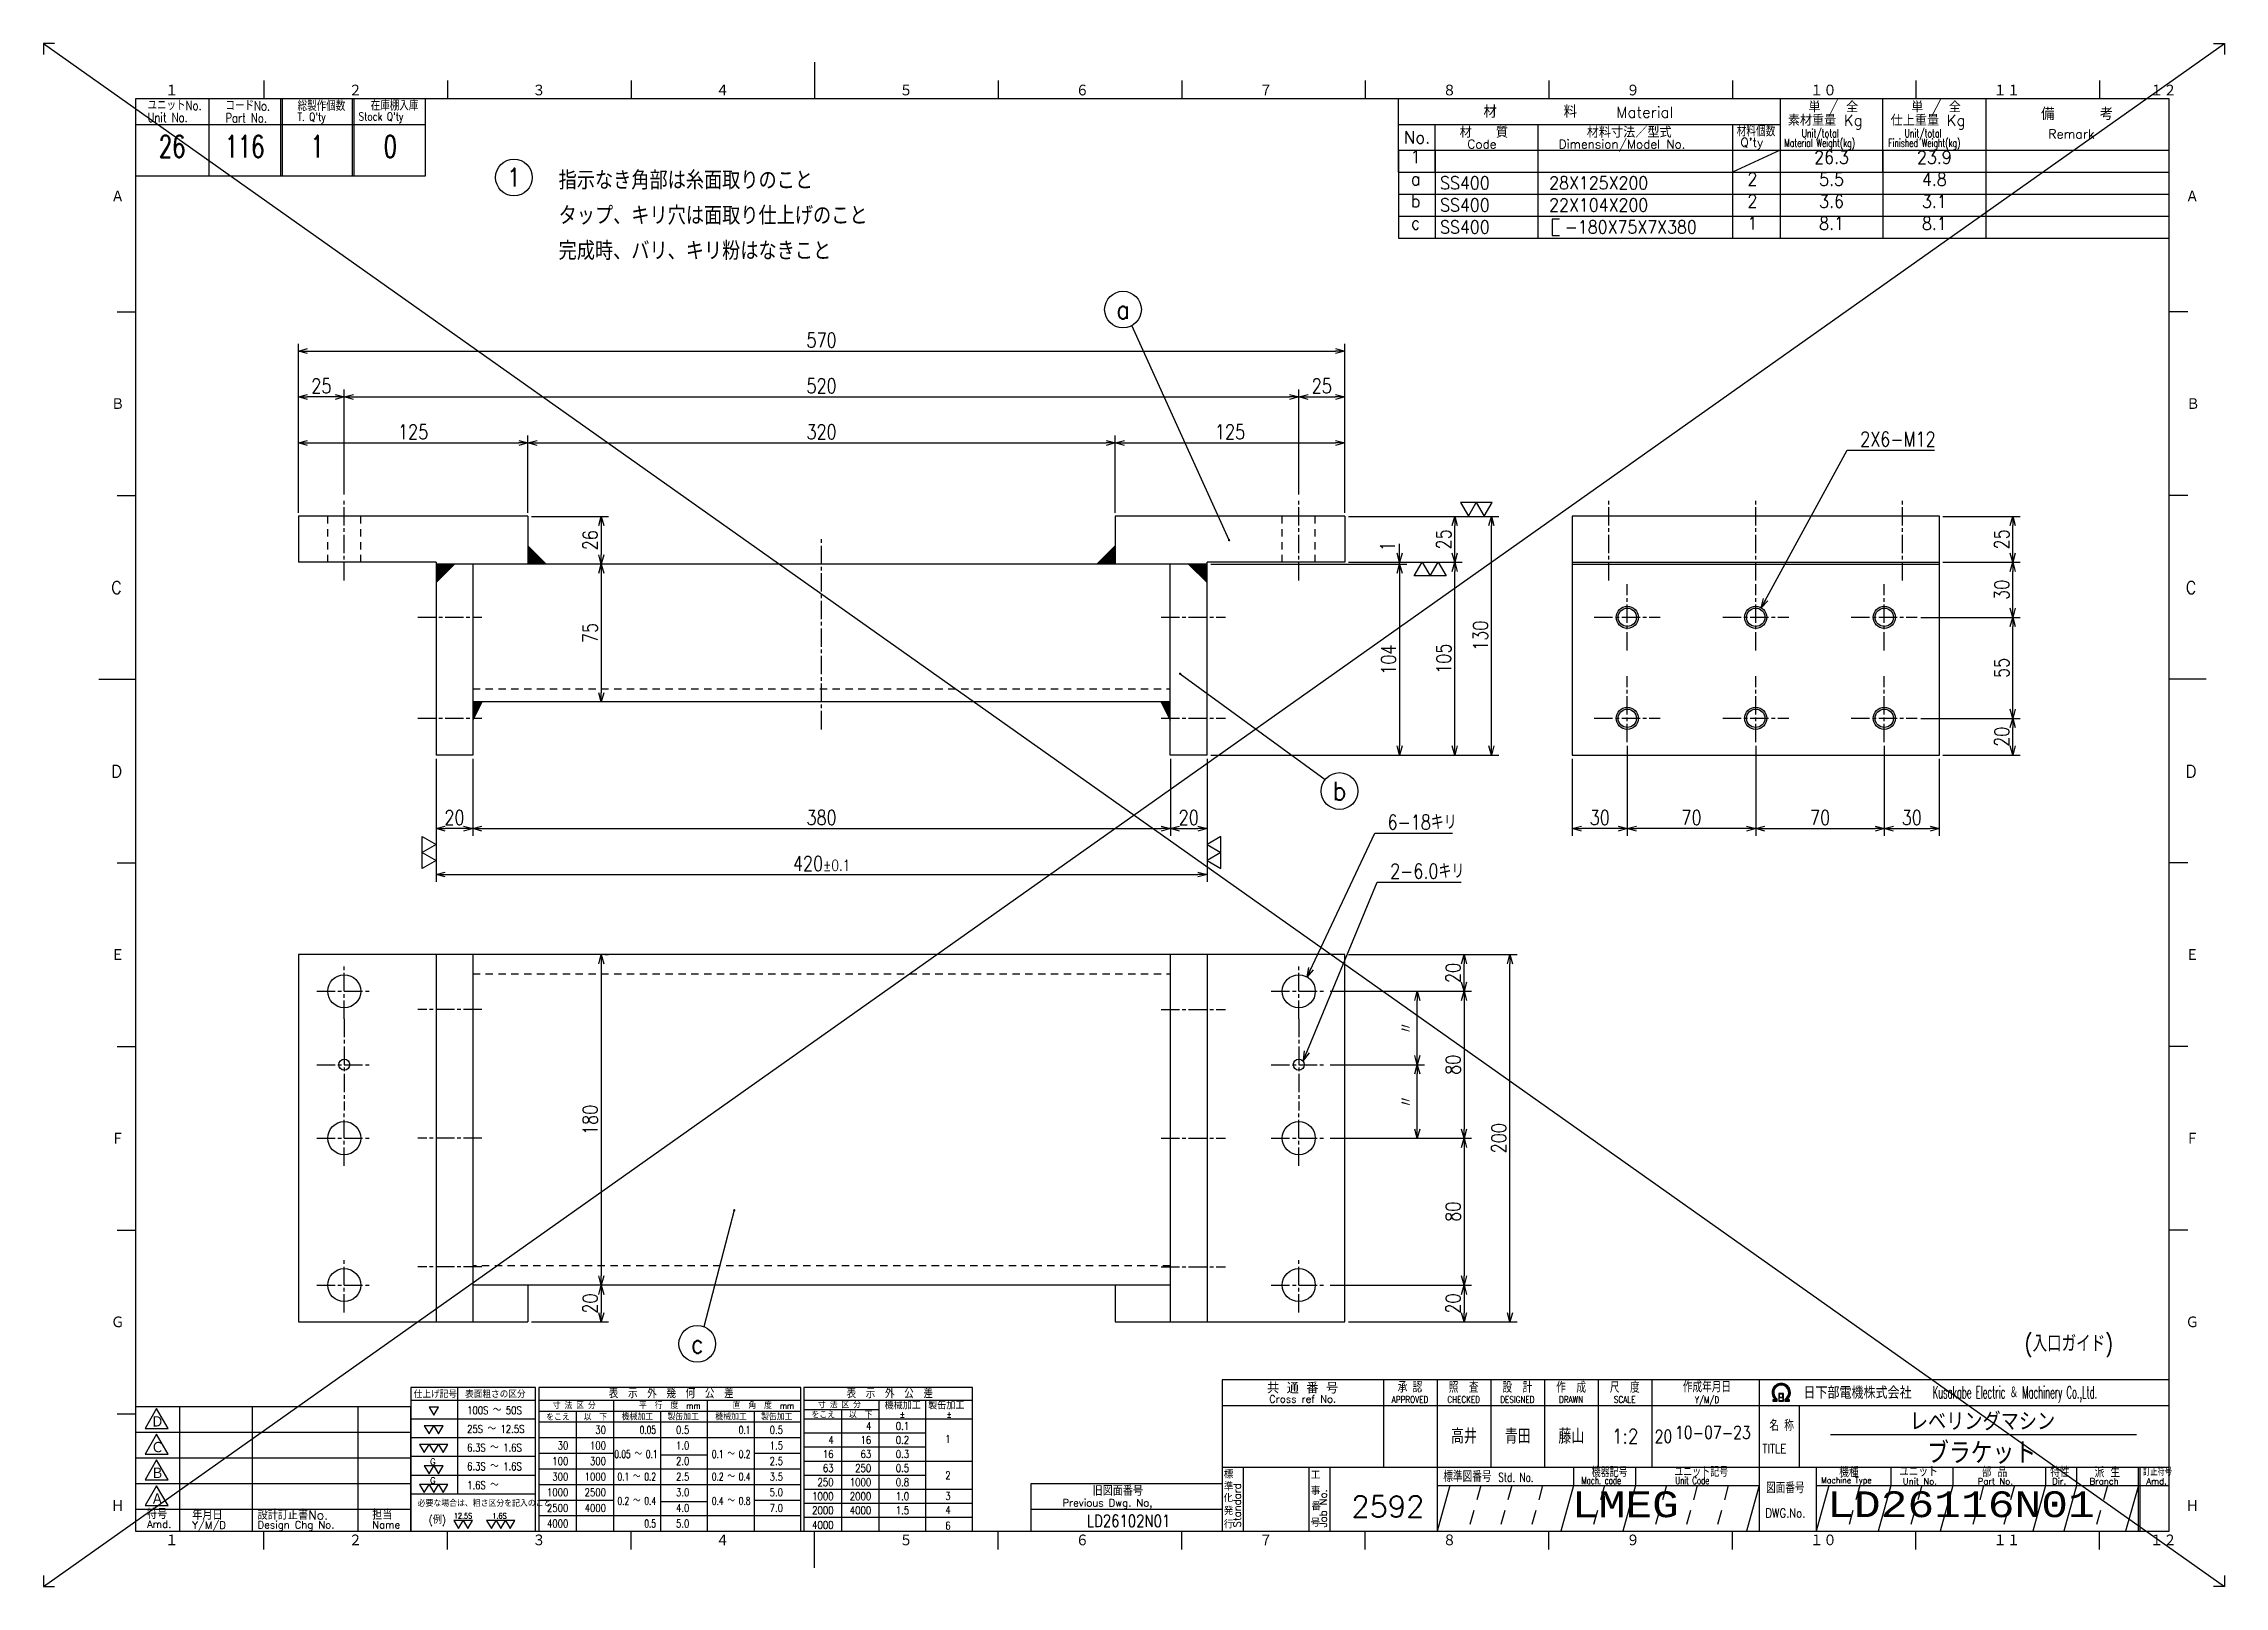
# Model space of a CAD drawing. Extents: x 0 to 1188, y 0 to 1680.
# Drawn here: x 0 to 1188, y 840 to 1680 of the extents above; entities that cross this region are included whole.
import ezdxf
from ezdxf.enums import TextEntityAlignment as Align

# ---------------------------------------------------------------- set-up
doc = ezdxf.new("R2010")
doc.units = 0
doc.header["$LTSCALE"] = 2
for name, pattern in [('GEN3A', [3.5, 2, -1.5]), ('GEN7A', [7.5, 5, -0.75, 1, -0.75]), ('HIDDEN2', [3.5, 2, -1.5])]:
    doc.linetypes.add(name, pattern=pattern)
doc.layers.get('0').update_dxf_attribs({"linetype": 'CONTINUOUS'})
doc.layers.get('DEFPOINTS').update_dxf_attribs({"linetype": 'CONTINUOUS'})
for name, color, linetype in [('2', 5, 'CONTINUOUS'), ('4', 3, 'CONTINUOUS'), ('5', 3, 'CONTINUOUS'), ('6', 52, 'CONTINUOUS'), ('7A', 4, 'GEN7A'), ('8', 1, 'CONTINUOUS'), ('9', 3, 'HIDDEN2'), ('RAHM2', 1, 'CONTINUOUS'), ('RAHM3', 52, 'CONTINUOUS')]:
    doc.layers.add(name, color=color, linetype=linetype)
doc.styles.add('DIMENSION', font='monotxt.shx', dxfattribs={"bigfont": 'bigfont.shx'})
doc.styles.get("Standard").update_dxf_attribs({"font": 'romans.shx', "width": 0.8, "bigfont": 'extfont.shx'})
doc.dimstyles.new('GEN-ISO', dxfattribs={"dimscale": 2, "dimtxt": 4, "dimasz": 2.5, "dimexe": 2, "dimexo": 1, "dimgap": 1, "dimtad": 3, "dimdec": 3, "dimrnd": 0.001, "dimdsep": 46, "dimtxsty": 'Standard', "dimblk": 'OPEN30', "dimcen": 0, "dimclrt": 52, "dimadec": 0, "dimazin": 0, "dimtp": 0.1, "dimtm": 0.1, "dimtfac": 0.6, "dimtdec": 3, "dimtmove": 2, "dimatfit": 3, "dimldrblk": 'OPEN30', "dimfxl": 1, "dimarcsym": 0})
pattern_1 = [(45, (5e-14, 840), (-0.4490128, 0.4490128), []), (135, (5e-14, 840), (-0.4490128, -0.4490128), [])]

msp = doc.modelspace()

# ---------------------------------------------------------------- texts
at = {"layer": '5', "color": 52, "char_height": 8, "attachment_point": 4}
for s, insert in [('2X6-M12', (989.5693, 1464.6373)), ('6-18キリ', (732.1419, 1256.1069)), ('2-6.0キリ', (733.5291, 1229.4665)), ('高井', (766.724, 921.7186)), ('青田', (795.9729, 921.7186)), ('藤山', (825.2218, 921.7186))]:
    msp.add_mtext(s, dxfattribs=dict(at, insert=insert))
at = {"layer": '6'}
for s, height, width, p in [('指示なき角部は糸面取りのこと', 10, 0.9, (280.5462, 1600.5807)), ('タップ、キリ穴は面取り仕上げのこと', 10, 0.9, (280.5462, 1581.3807)), ('完成時、バリ、キリ粉はなきこと', 10, 0.9, (280.5462, 1562.1807)), ('(入口ガイド)', 9, 0.8, (1079.1598, 967.7294))]:
    msp.add_text(s, height=height, dxfattribs=dict(at, width=width)).set_placement(p)

# ---------------------------------------------------------------- blocks, each defined once
blk = doc.blocks.new('1A2ﾌﾞﾋﾝ')
at = {"layer": 'RAHM2', "color": 5, "linetype": 'Continuous'}
for p, q in [((3, 420), (0, 420)), ((0, 420), (0, 417)), ((591, 420), (594, 420)), ((594, 420), (594, 417)), ((60, 410), (60, 405)), ((110, 410), (110, 405)), ((160, 410), (160, 405)), ((210, 415), (210, 405)), ((260, 410), (260, 405)), ((310, 410), (310, 405)), ((360, 410), (360, 405)), ((410, 410), (410, 405)), ((460, 410), (460, 405)), ((510, 410), (510, 405)), ((560, 410), (560, 405)), ((579, 405), (25, 405)), ((25, 405), (25, 15)), ((104, 384), (104, 405)), ((579, 15), (579, 405)), ((25, 384), (64.5, 384)), ((64.5, 384), (104, 384)), ((20, 347), (25, 347)), ((584, 347), (579, 347)), ((584, 347), (579, 347)), ((20, 297), (25, 297)), ((584, 297), (579, 297)), ((584, 297), (579, 297)), ((15, 247), (25, 247)), ((589, 247), (579, 247)), ((589, 247), (579, 247)), ((20, 197), (25, 197)), ((584, 197), (579, 197)), ((584, 197), (579, 197)), ((20, 147), (25, 147)), ((584, 147), (579, 147)), ((584, 147), (579, 147)), ((20, 97), (25, 97)), ((584, 97), (579, 97)), ((584, 97), (579, 97)), ((20, 47), (25, 47)), ((25, 15), (579, 15)), ((60, 10), (60, 15)), ((110, 10), (110, 15)), ((160, 10), (160, 15)), ((210, 5), (210, 15)), ((260, 10), (260, 15)), ((310, 10), (310, 15)), ((360, 10), (360, 15)), ((410, 10), (410, 15)), ((460, 10), (460, 15)), ((510, 10), (510, 15)), ((560, 10), (560, 15)), ((0, 3), (0, 0)), ((0, 0), (3, 0)), ((594, 0), (591, 0)), ((594, 3), (594, 0))]:
    blk.add_line(p, q, dxfattribs=at)
at = {"layer": 'RAHM2', "color": 7, "linetype": 'Continuous'}
for p, q in [((45, 405), (45, 384)), ((64.5, 405), (64.5, 384)), ((65, 405), (65, 384)), ((84, 405), (84, 384)), ((84.5, 405), (84.5, 384)), ((369, 385), (369, 405)), ((473, 405), (473, 385)), ((501, 385), (501, 405)), ((529, 405), (529, 385)), ((25, 398), (64.5, 398)), ((64.5, 398), (104, 398)), ((369, 398), (473, 398)), ((379, 385), (379, 398)), ((407, 398), (407, 385)), ((460, 398), (460, 385)), ((369, 391), (579, 391)), ((369, 385), (579, 385)), ((364.93, 56.26), (364.93, 32.42)), ((379.55, 56.26), (379.55, 15)), ((394.18, 56.26), (394.18, 32.42)), ((408.8, 56.26), (408.8, 32.42)), ((423.43, 56.26), (423.43, 32.42)), ((438.05, 56.26), (438.05, 32.42)), ((467.3, 56.26), (467.3, 15)), ((25, 49), (100, 49)), ((37, 49), (37, 15)), ((56.8, 49), (56.8, 15)), ((85.6, 49), (85.6, 15)), ((100, 15), (100, 49)), ((321.05, 49.26), (579, 49.26)), ((438.05, 49.26), (438.05, 32.42)), ((467.3, 49.26), (467.3, 49.26)), ((478.17, 49.26), (478.17, 32.42)), ((25, 42), (100, 42)), ((25, 35), (100, 35)), ((321.05, 32.42), (579, 32.42)), ((326.77, 32.42), (326.77, 15)), ((344.59, 32.42), (344.59, 15)), ((350.3, 32.42), (350.3, 15)), ((416.73, 32.42), (416.73, 27.42)), ((433.59, 32.42), (433.59, 27.42)), ((482.82, 32.42), (482.82, 15)), ((503.15, 32.42), (503.15, 27.42)), ((520, 32.42), (520, 27.42)), ((545.29, 32.42), (545.29, 27.42)), ((553.72, 32.42), (553.72, 27.42)), ((570.57, 15), (570.57, 32.42)), ((571.07, 15), (571.07, 32.42)), ((25, 28), (100, 28)), ((269, 28), (321.05, 28)), ((269, 15), (269, 28)), ((379.55, 27.42), (467.3, 27.42)), ((482.82, 27.42), (579, 27.42)), ((25, 21), (100, 21)), ((269, 21), (321.05, 21))]:
    blk.add_line(p, q, dxfattribs=at)
at = {"layer": 'RAHM2', "color": 3, "linetype": 'Continuous'}
for p, q in [((486.73, 41.35), (570.03, 41.35)), ((383.02, 27.42), (379.55, 15)), ((416.73, 27.42), (413.26, 15)), ((433.59, 27.42), (430.12, 15)), ((467.3, 27.42), (463.83, 15)), ((503.15, 27.42), (499.68, 15)), ((520, 27.42), (516.54, 15)), ((545.29, 27.42), (541.82, 15)), ((553.72, 27.42), (550.25, 15))]:
    blk.add_line(p, q, dxfattribs=at)
at = {"layer": 'RAHM2', "color": 3, "linetype": 'GEN3A'}
for p, q in [((391.44, 27.42), (387.98, 15)), ((399.87, 27.42), (396.41, 15)), ((408.3, 27.42), (404.84, 15)), ((425.16, 27.42), (421.69, 15)), ((442.01, 27.42), (438.55, 15)), ((450.44, 27.42), (446.98, 15)), ((458.87, 27.42), (455.41, 15)), ((494.72, 27.42), (491.25, 15)), ((511.57, 27.42), (508.11, 15)), ((528.43, 27.42), (524.97, 15)), ((536.86, 27.42), (533.39, 15)), ((562.14, 27.42), (558.68, 15))]:
    blk.add_line(p, q, dxfattribs=at)
at = {"layer": 'RAHM2', "color": 5, "linetype": 'Continuous'}
blk.add_lwpolyline([(579, 56.26), (321.05, 56.26), (321.05, 15)], dxfattribs=at)
at = {"layer": 'RAHM2', "color": 7, "linetype": 'Continuous'}
for points in [[(30.79, 48.41), (27.65, 42.97), (33.92, 42.97)], [(30.79, 41.41), (27.65, 35.97), (33.92, 35.97)], [(30.79, 34.41), (27.65, 28.97), (33.92, 28.97)], [(30.79, 27.41), (27.65, 21.97), (33.92, 21.97)]]:
    blk.add_lwpolyline(points, close=True, dxfattribs=at)
for points in [[(471.02, 50.4), (472.22, 50.4), (472.22, 51.01)], [(471.02, 50.58), (471.97, 50.58), (471.97, 50.91)], [(471.72, 50.82), (471.72, 50.75), (471.02, 50.75), (471.02, 50.4)], [(472.62, 52.51), (472.62, 50.4), (473.92, 50.4), (473.92, 52.51), (472.62, 52.51)], [(472.77, 52.36), (472.77, 51.53), (473.77, 51.53), (473.77, 52.36), (472.77, 52.36)], [(473.77, 51.38), (473.77, 50.55), (472.77, 50.55), (472.77, 51.38), (473.77, 51.38)], [(474.32, 50.98), (474.32, 50.4), (475.58, 50.4), (475.58, 50.75), (474.85, 50.75), (474.85, 50.8)], [(474.57, 50.87), (474.57, 50.58), (475.58, 50.58)]]:
    blk.add_lwpolyline(points, dxfattribs=at)
at = {"layer": 'RAHM2', "color": 3, "linetype": 'Continuous'}
for points in [[(486.29, 27.42), (482.82, 15)], [(570.57, 27.42), (570.57, 27.42), (567.11, 15)]]:
    blk.add_lwpolyline(points, dxfattribs=at)
at = {"layer": 'RAHM2', "color": 7, "linetype": 'Continuous'}
for radius, start, end in [(2.5, 308.27062, 230.89517), (2.28, 303.99488, 234.40132), (2.06, 299.8294, 238.47562)]:
    blk.add_arc((473.3, 52.76), radius, start, end, dxfattribs=at)
for s, height, width, p in [('ユニットNo.', 2.5, 0.8, (28.29, 401.92)), ('コードNo.', 2.5, 0.8, (49.52, 401.81)), ('総製作個数', 2.5, 0.8, (69.17, 401.72)), ('在庫棚入庫', 2.5, 0.8, (89.08, 401.82)), ('Unit No.', 2.5, 0.8, (28.29, 398.64)), ('Part No.', 2.5, 0.8, (49.52, 398.53)), ("T. Q'ty", 2.2, 0.8, (69.17, 398.96)), ("Stock Q'ty", 2.2, 0.8, (85.8, 399.06)), ('材料個数', 3, 0.8, (461.16, 394.75)), ('Material Weight(kg)', 2.2, 0.68, (474.1, 391.86)), ('Unit/total', 2.2, 0.7, (478.86, 394.49)), ('Finished Weight(kg)', 2.2, 0.68, (502.46, 391.86)), ('Unit/total', 2.2, 0.7, (506.86, 394.49)), ('作成年月日', 3, 0.7, (446.49, 52.82)), ('Kusakabe Electric ＆ Machinery Co.,Ltd.', 3.3108, 0.5, (514.56, 51.19)), ('Y/M/D', 1.8, 0.8, (449.79, 49.87)), ('20', 3.5, 0.8, (438.81, 39.08)), ('名 称', 3, 0.7, (470.06, 42.33)), ('TITLE', 2.5, 0.8, (468.18, 36.25)), ('標準図番号', 3, 0.7, (381.26, 28.44)), ('Std. No.', 2.5, 0.7, (396.23, 28.44)), ('Mach. code', 2, 0.7, (418.86, 27.83)), ('機器記号', 2.5, 0.7, (421.65, 29.77)), ('ユニット記号', 2.5, 0.7, (444.14, 29.85)), ('Unit Code', 2, 0.7, (444.45, 27.83)), ('Machine Type', 1.7, 0.9, (484.15, 28.05)), ('訂正符号', 2, 0.7, (571.87, 30.16)), ('図面番号', 3, 0.7, (469.15, 25.37))]:
    blk.add_text(s, height=height, dxfattribs=dict(at, width=width)).set_placement(p)
at = {"layer": 'RAHM2', "color": 5, "linetype": 'Continuous'}
for s, height, p in [('１', 3.31, (33.1, 405.6)), ('２', 3.31, (83.1, 405.6)), ('３', 3.31, (133.1, 405.6)), ('４', 3.31, (183.1, 405.6)), ('５', 3.31, (233.1, 405.6)), ('６', 3.31, (281.11, 405.6)), ('７', 3.31, (331.11, 405.6)), ('８', 3.31, (381.11, 405.6)), ('９', 3.31, (431.11, 405.6)), ('１０', 3.311, (481.11, 405.6)), ('１１', 3.311, (531.11, 405.6)), ('１２', 3.311, (573.72, 405.6)), ('Ａ', 3.31, (18.36, 376.71)), ('Ａ', 3.31, (583.43, 376.71)), ('Ｂ', 3.31, (18.36, 320.24)), ('Ｂ', 3.31, (583.65, 320.24)), ('C', 3.31, (18.36, 270.24)), ('C', 3.31, (583.43, 270.24)), ('D', 3.31, (18.36, 220.24)), ('D', 3.31, (583.43, 220.24)), ('Ｅ', 3.31, (18.36, 170.24)), ('Ｅ', 3.31, (583.43, 170.24)), ('Ｆ', 3.31, (18.36, 120.24)), ('Ｆ', 3.31, (583.43, 120.24)), ('Ｇ', 3.31, (18.36, 70.24)), ('Ｇ', 3.31, (583.43, 70.24)), ('Ｈ', 3.31, (18.36, 20.24)), ('Ｈ', 3.31, (583.43, 20.24)), ('１', 3.31, (33.1, 10.87)), ('２', 3.31, (83.1, 10.87)), ('３', 3.31, (133.1, 10.87)), ('４', 3.31, (183.1, 10.87)), ('５', 3.31, (233.1, 10.87)), ('６', 3.31, (281.11, 10.87)), ('７', 3.31, (331.11, 10.87)), ('８', 3.31, (381.11, 10.87)), ('９', 3.31, (431.11, 10.87)), ('１０', 3.311, (481.11, 10.87)), ('１１', 3.311, (531.11, 10.87)), ('１２', 3.311, (573.72, 10.87))]:
    blk.add_text(s, height=height, dxfattribs=at).set_placement(p)
at = {"layer": 'RAHM2', "color": 7, "linetype": 'Continuous'}
for s, height, p in [('単 / 全', 3, (480.71, 401.26)), ('単 / 全', 3, (508.71, 401.26)), ('材\u3000\u3000\u3000\u3000\u3000料', 3.311, (392.18, 399.82)), ('Material', 3, (428.34, 399.82)), ('素材重量 Kg', 3, (475.08, 397.63)), ('仕上重量 Kg', 3, (503.08, 397.63)), ('備     考', 3.311, (544.08, 399.21)), ('No.', 3.311, (370.5, 392.82)), ('材\u3000\u3000質', 3, (385.68, 394.39)), ('Code', 2.4, (387.82, 391.45)), ('Dimension/Model No.', 2.4, (412.65, 391.45)), ('材料寸法／型式', 3, (420.33, 394.39)), ("Q'ty", 2.4, (462.19, 391.93)), ('Remark', 2.5, (546.03, 394.16)), ('Ｄ', 3.2, (29.23, 43.2)), ('Ｃ', 3.2, (29.23, 36.2)), ('Ｂ', 3.2, (29.23, 29.2)), ('標', 2, (321.44, 29.43)), ('工', 2, (345.15, 29.24)), ('機種', 2.4, (489.08, 29.76)), ('ユニット', 2.4, (505.39, 29.96)), ('部 品', 2.4, (527.93, 29.79)), ('特性', 2.4, (546.55, 29.78)), ('派 生', 2.4, (558.65, 29.72)), ('Ａ', 3.2, (29.23, 22.2)), ('Previous Dwg. No,', 2, (277.5, 21.75)), ('旧図面番号', 2.5, (285.71, 24.69)), ('化', 2, (321.37, 22.95)), ('準', 2, (321.47, 26.11)), ('事', 2, (345.17, 24.92)), ('Unit No.', 1.7, (506.39, 27.76)), ('Part No.', 1.7, (526.81, 27.76)), ('Dir.', 1.7, (547.09, 27.76)), ('Branch', 1.7, (557.28, 27.76)), ('Amd.', 1.7, (572.74, 27.76)), ('Amd.', 2, (28.17, 15.93)), ('符号', 2.5, (28.17, 18.37)), ('Y/M/D', 2, (40.49, 15.7)), ('年月日', 2.5, (40.49, 18.14)), ('設計訂正書No.', 2.5, (58.29, 18.18)), ('Design Chg No.', 2, (58.29, 15.75)), ('担当', 2.5, (89.5, 18.18)), ('行', 2, (321.46, 15.82)), ('発', 2, (321.46, 19.47)), ('号', 2, (345.11, 16.28)), ('番', 2, (345.31, 20.76)), ('Name', 2, (89.5, 15.75))]:
    blk.add_text(s, height=height, dxfattribs=at).set_placement(p)
for s, height, p in [('共 通 番 号', 3, (342.93, 54.14)), ('Cross ref No.', 2, (342.93, 51.01))]:
    blk.add_text(s, height=height, dxfattribs=at).set_placement(p, align=Align.MIDDLE)
for s, height, width, p in [('承 認', 3, 0.7, (372.18, 54.35)), ('照  査', 3, 0.7, (386.8, 54.35)), ('設  計', 3, 0.7, (401.43, 54.35)), ('作  成', 3, 0.7, (416.05, 54.35)), ('尺  度', 3, 0.7, (430.67, 54.35)), ('APPROVED', 1.8, 0.8, (372.18, 50.85)), ('CHECKED', 1.8, 0.8, (386.8, 50.85)), ('DESIGNED', 1.8, 0.8, (401.43, 50.85)), ('DRAWN', 1.8, 0.8, (416.05, 50.85)), ('SCALE', 1.8, 0.8, (430.67, 50.85)), ('DWG.No.', 2.5, 0.8, (474.41, 19.96))]:
    blk.add_text(s, height=height, dxfattribs=dict(at, width=width)).set_placement(p, align=Align.MIDDLE)
at = {"layer": 'RAHM2', "color": 7, "linetype": 'Continuous', "width": 0.844147}
blk.add_text('日下部電機株式会社', height=3.311, dxfattribs=at).set_placement((479.35, 51.06), (508.79, 51.06), align=Align.FIT)
at = {"layer": 'RAHM2', "color": 7, "linetype": 'Continuous'}
for s, p in [('Standard', (326.07, 16.05)), ('Job No.', (349.5, 16.05))]:
    blk.add_text(s, height=2, rotation=90, dxfattribs=at).set_placement(p)
at = {"layer": 'RAHM2', "color": 5, "linetype": 'Continuous', "width": 0.7}
for tag, p in [('HEADER3', (35, 392.01)), ('HEADER4', (54.75, 392)), ('HEADER15', (74.49, 392)), ('HEADER16', (94.43, 392))]:
    blk.add_attdef(tag, text='', height=6, dxfattribs=at).set_placement(p, align=Align.MIDDLE)
at = {"layer": 'RAHM2', "color": 7, "linetype": 'Continuous'}
blk.add_attdef('HEADER5', text='', height=2.5, dxfattribs=at).set_placement((63.69, 385.1), align=Align.BOTTOM_RIGHT)
for tag, height, width, p in [('HEADER1', 5, 0.9, (528.12, 45.15)), ('HEADER25', 3.2, 0.63, (46.91, 45.38)), ('HEADER23', 3.33, 0.8, (71.4, 45.2)), ('HEADER24', 3.5, 0.8, (92.57, 45.22)), ('HEADER7', 5, 0.8, (343.38, 40.8)), ('GEN-TITLE-SCA', 4, 0.85, (430.79, 40.85)), ('HEADER22', 3.2, 0.63, (46.91, 38.38)), ('HEADER20', 3.33, 0.8, (71.4, 38.2)), ('HEADER21', 3.5, 0.8, (92.57, 38.22)), ('HEADER2', 6, 0.9, (527.89, 36.68)), ('HEADER19', 3.2, 0.63, (46.91, 31.38)), ('HEADER17', 3.33, 0.8, (71.4, 31.2)), ('HEADER18', 3.5, 0.8, (92.57, 31.22)), ('HEADER11', 3.2, 0.63, (46.91, 24.38)), ('HEADER9', 3.33, 0.8, (71.4, 24.2)), ('HEADER10', 3.5, 0.8, (92.57, 24.22)), ('HEADER14', 3.31, 0.8, (295.54, 17.82))]:
    blk.add_attdef(tag, text='', height=height, dxfattribs=dict(at, width=width)).set_placement(p, align=Align.MIDDLE)
at = {"layer": 'RAHM2', "color": 7, "linetype": 'Continuous', "width": 0.8}
blk.add_attdef('GEN-TITLE-DAT', text='', height=3.5, dxfattribs=at).set_placement((444.35, 39.1), align=Align.BOTTOM_LEFT)
at = {"layer": 'RAHM2', "color": 5, "linetype": 'Continuous'}
blk.add_attdef('HEADER6', text='', height=5.8, dxfattribs=at).set_placement((376.09, 17.1), align=Align.BOTTOM_RIGHT)
at = {"layer": 'RAHM2', "color": 5, "linetype": 'Continuous', "style": 'DIMENSION', "width": 1.2}
for tag, p in [('HEADER13', (382.56, 16.75)), ('HEADER12', (416.26, 16.72)), ('GEN-TITLE-DWG', (485.79, 16.74))]:
    blk.add_attdef(tag, text='', height=7.02, dxfattribs=at).set_placement(p, align=Align.BOTTOM_LEFT)
at = {"layer": 'RAHM2', "color": 5, "linetype": 'Continuous', "style": 'DIMENSION'}
blk.add_attdef('HEADER8', text='', height=7.02, dxfattribs=at).set_placement((577.6, 16.71), align=Align.BOTTOM_RIGHT)
blk = doc.blocks.new('_Open30')
at = {"color": 0, "linetype": 'ByBlock', "lineweight": -2}
for p, q in [((-1, 0.27), (0, 0)), ((0, 0), (-1, -0.27)), ((0, 0), (-1, 0))]:
    blk.add_line(p, q, dxfattribs=at)
blk = doc.blocks.new('GENBALLOON1')
blk.add_circle((0, 0), 5)
at = {"flags": 1}
blk.add_attdef('GEN_PARENT', text='', height=2.5, dxfattribs=at).set_placement((0, 0), align=Align.MIDDLE)
blk.add_attdef('REF_NO', text='', height=3.5).set_placement((0, 0), align=Align.MIDDLE)
at = {"color": 7, "flags": 1}
for tag, p in [('5GENINF', (6.43, 0.96)), ('6GENINF', (6.43, 0.63)), ('7GENINF', (6.43, 0.3)), ('8GENINF', (6.43, -0.04)), ('9GENINF', (6.43, -0.37)), ('3GENINF', (6.43, -2.34)), ('4GENINF', (6.43, -2.67)), ('20GENINF', (6.43, -4.7)), ('21GENINF', (6.43, -5.04)), ('22GENINF', (6.43, -5.37)), ('10GENINF', (6.43, -0.7)), ('11GENINF', (6.43, -1)), ('12GENINF', (6.43, -1.34)), ('13GENINF', (6.43, -1.67)), ('14GENINF', (6.43, -2)), ('15GENINF', (6.43, -3)), ('16GENINF', (6.43, -3.34)), ('17GENINF', (6.43, -3.7)), ('18GENINF', (6.43, -4.04)), ('19GENINF', (6.43, -4.37))]:
    blk.add_attdef(tag, p, '', height=0.2, dxfattribs=at)
blk = doc.blocks.new('*D45')
at = {"layer": '5', "color": 0, "lineweight": -2, "transparency": 16777216}
for p, q in [((213.8, 1290.6), (213.8, 1223.6)), ((633.8, 1290.6), (633.8, 1223.6)), ((218.8, 1227.6), (628.8, 1227.6))]:
    blk.add_line(p, q, dxfattribs=at)
at = {"layer": 'DEFPOINTS', "color": 0, "transparency": 16777216}
for p in [(213.8, 1292.6), (633.8, 1292.6), (633.8, 1227.6)]:
    blk.add_point(p, dxfattribs=at)
at = {"layer": '5', "color": 0, "lineweight": -2, "transparency": 16777216, "xscale": 5, "yscale": 5, "zscale": 5, "rotation": 180}
blk.add_blockref('_Open30', (213.8, 1227.6), dxfattribs=at)
at = {"layer": '5', "color": 0, "lineweight": -2, "transparency": 16777216, "xscale": 5, "yscale": 5, "zscale": 5}
blk.add_blockref('_Open30', (633.8, 1227.6), dxfattribs=at)
at = {"layer": '5', "color": 52, "transparency": 16777216, "insert": (423.8, 1233.6), "char_height": 8, "attachment_point": 5}
blk.add_mtext('420\\H6;\\S%%P0.1;', dxfattribs=at)
blk = doc.blocks.new('*D46')
at = {"layer": '5', "color": 0, "lineweight": -2, "transparency": 16777216}
for p, q in [((163.8, 1434.6), (163.8, 1491.6)), ((168.8, 1487.6), (678.8, 1487.6)), ((683.8, 1434.6), (683.8, 1491.6))]:
    blk.add_line(p, q, dxfattribs=at)
at = {"layer": 'DEFPOINTS', "color": 0, "transparency": 16777216}
for p in [(683.8, 1487.6), (163.8, 1432.6), (683.8, 1432.6)]:
    blk.add_point(p, dxfattribs=at)
at = {"layer": '5', "color": 0, "lineweight": -2, "transparency": 16777216, "xscale": 5, "yscale": 5, "zscale": 5, "rotation": 180}
blk.add_blockref('_Open30', (163.8, 1487.6), dxfattribs=at)
at = {"layer": '5', "color": 0, "lineweight": -2, "transparency": 16777216, "xscale": 5, "yscale": 5, "zscale": 5}
blk.add_blockref('_Open30', (683.8, 1487.6), dxfattribs=at)
at = {"layer": '5', "color": 52, "transparency": 16777216, "insert": (423.8, 1493.6), "char_height": 8, "attachment_point": 5}
blk.add_mtext('520', dxfattribs=at)
blk = doc.blocks.new('*D47')
at = {"layer": '5', "color": 0, "lineweight": -2, "transparency": 16777216}
for p, q in [((233.8, 1290.6), (233.8, 1248.6)), ((613.8, 1290.6), (613.8, 1248.6)), ((238.8, 1252.6), (608.8, 1252.6))]:
    blk.add_line(p, q, dxfattribs=at)
at = {"layer": 'DEFPOINTS', "color": 0, "transparency": 16777216}
for p in [(233.8, 1292.6), (613.8, 1292.6), (613.8, 1252.6)]:
    blk.add_point(p, dxfattribs=at)
at = {"layer": '5', "color": 0, "lineweight": -2, "transparency": 16777216, "xscale": 5, "yscale": 5, "zscale": 5, "rotation": 180}
blk.add_blockref('_Open30', (233.8, 1252.6), dxfattribs=at)
at = {"layer": '5', "color": 0, "lineweight": -2, "transparency": 16777216, "xscale": 5, "yscale": 5, "zscale": 5}
blk.add_blockref('_Open30', (613.8, 1252.6), dxfattribs=at)
at = {"layer": '5', "color": 52, "transparency": 16777216, "insert": (423.8, 1258.6), "char_height": 8, "attachment_point": 5}
blk.add_mtext('380', dxfattribs=at)
blk = doc.blocks.new('*D48')
at = {"layer": '5', "color": 0, "lineweight": -2, "transparency": 16777216}
for p, q in [((138.8, 1424.6), (138.8, 1516.6)), ((143.8, 1512.6), (703.8, 1512.6)), ((708.8, 1424.6), (708.8, 1516.6))]:
    blk.add_line(p, q, dxfattribs=at)
at = {"layer": 'DEFPOINTS', "color": 0, "transparency": 16777216}
for p in [(708.8, 1512.6), (138.8, 1422.6), (708.8, 1422.6)]:
    blk.add_point(p, dxfattribs=at)
at = {"layer": '5', "color": 0, "lineweight": -2, "transparency": 16777216, "xscale": 5, "yscale": 5, "zscale": 5, "rotation": 180}
blk.add_blockref('_Open30', (138.8, 1512.6), dxfattribs=at)
at = {"layer": '5', "color": 0, "lineweight": -2, "transparency": 16777216, "xscale": 5, "yscale": 5, "zscale": 5}
blk.add_blockref('_Open30', (708.8, 1512.6), dxfattribs=at)
at = {"layer": '5', "color": 52, "transparency": 16777216, "insert": (423.8, 1518.6), "char_height": 8, "attachment_point": 5}
blk.add_mtext('570', dxfattribs=at)
blk = doc.blocks.new('*D49')
at = {"layer": '5', "color": 0, "lineweight": -2, "transparency": 16777216}
for p, q in [((583.8, 1424.6), (583.8, 1466.6)), ((588.8, 1462.6), (703.8, 1462.6)), ((708.8, 1424.6), (708.8, 1466.6))]:
    blk.add_line(p, q, dxfattribs=at)
at = {"layer": 'DEFPOINTS', "color": 0, "transparency": 16777216}
for p in [(708.8, 1462.6), (583.8, 1422.6), (708.8, 1422.6)]:
    blk.add_point(p, dxfattribs=at)
at = {"layer": '5', "color": 0, "lineweight": -2, "transparency": 16777216, "xscale": 5, "yscale": 5, "zscale": 5, "rotation": 180}
blk.add_blockref('_Open30', (583.8, 1462.6), dxfattribs=at)
at = {"layer": '5', "color": 0, "lineweight": -2, "transparency": 16777216, "xscale": 5, "yscale": 5, "zscale": 5}
blk.add_blockref('_Open30', (708.8, 1462.6), dxfattribs=at)
at = {"layer": '5', "color": 52, "transparency": 16777216, "insert": (646.3, 1468.6), "char_height": 8, "attachment_point": 5}
blk.add_mtext('125', dxfattribs=at)
blk = doc.blocks.new('*D50')
at = {"layer": '5', "color": 0, "lineweight": -2, "transparency": 16777216}
for p, q in [((213.8, 1290.6), (213.8, 1248.6)), ((233.8, 1290.6), (233.8, 1248.6)), ((228.8, 1252.6), (218.8, 1252.6))]:
    blk.add_line(p, q, dxfattribs=at)
at = {"layer": 'DEFPOINTS', "color": 0, "transparency": 16777216}
for p in [(213.8, 1292.6), (233.8, 1292.6), (213.8, 1252.6)]:
    blk.add_point(p, dxfattribs=at)
at = {"layer": '5', "color": 0, "lineweight": -2, "transparency": 16777216, "xscale": 5, "yscale": 5, "zscale": 5, "rotation": 180}
blk.add_blockref('_Open30', (213.8, 1252.6), dxfattribs=at)
at = {"layer": '5', "color": 0, "lineweight": -2, "transparency": 16777216, "xscale": 5, "yscale": 5, "zscale": 5}
blk.add_blockref('_Open30', (233.8, 1252.6), dxfattribs=at)
at = {"layer": '5', "color": 52, "transparency": 16777216, "insert": (223.8, 1258.6), "char_height": 8, "attachment_point": 5}
blk.add_mtext('20', dxfattribs=at)
blk = doc.blocks.new('*D51')
at = {"layer": '5', "color": 0, "lineweight": -2, "transparency": 16777216}
for p, q in [((301.8, 1004), (299.8, 1004)), ((303.8, 999), (303.8, 989)), ((265.8, 984), (307.8, 984))]:
    blk.add_line(p, q, dxfattribs=at)
at = {"layer": 'DEFPOINTS', "color": 0, "transparency": 16777216}
for p in [(303.8, 1004), (263.8, 984), (303.8, 984)]:
    blk.add_point(p, dxfattribs=at)
at = {"layer": '5', "color": 0, "lineweight": -2, "transparency": 16777216, "xscale": 5, "yscale": 5, "zscale": 5}
for p, rotation in [((303.8, 1004), 90), ((303.8, 984), 270)]:
    blk.add_blockref('_Open30', p, dxfattribs=dict(at, rotation=rotation))
at = {"layer": '5', "color": 52, "transparency": 16777216, "insert": (297.8, 994), "char_height": 8, "attachment_point": 5, "rotation": 90}
blk.add_mtext('20', dxfattribs=at)
blk = doc.blocks.new('*D52')
at = {"layer": '5', "color": 0, "lineweight": -2, "transparency": 16777216}
for p, q in [((303.8, 1179), (303.8, 1009)), ((305.8, 1184), (307.8, 1184)), ((301.8, 1004), (299.8, 1004))]:
    blk.add_line(p, q, dxfattribs=at)
at = {"layer": 'DEFPOINTS', "color": 0, "transparency": 16777216}
for p in [(303.8, 1184), (303.8, 1004), (303.8, 1004)]:
    blk.add_point(p, dxfattribs=at)
at = {"layer": '5', "color": 0, "lineweight": -2, "transparency": 16777216, "xscale": 5, "yscale": 5, "zscale": 5}
for p, rotation in [((303.8, 1184), 90), ((303.8, 1004), 270)]:
    blk.add_blockref('_Open30', p, dxfattribs=dict(at, rotation=rotation))
at = {"layer": '5', "color": 52, "transparency": 16777216, "insert": (297.8, 1094), "char_height": 8, "attachment_point": 5, "rotation": 90}
blk.add_mtext('180', dxfattribs=at)
blk = doc.blocks.new('*D53')
at = {"layer": '5', "color": 0, "lineweight": -2, "transparency": 16777216}
for p, q in [((138.8, 1424.6), (138.8, 1466.6)), ((143.8, 1462.6), (258.8, 1462.6)), ((263.8, 1424.6), (263.8, 1466.6))]:
    blk.add_line(p, q, dxfattribs=at)
at = {"layer": 'DEFPOINTS', "color": 0, "transparency": 16777216}
for p in [(263.8, 1462.6), (138.8, 1422.6), (263.8, 1422.6)]:
    blk.add_point(p, dxfattribs=at)
at = {"layer": '5', "color": 0, "lineweight": -2, "transparency": 16777216, "xscale": 5, "yscale": 5, "zscale": 5, "rotation": 180}
blk.add_blockref('_Open30', (138.8, 1462.6), dxfattribs=at)
at = {"layer": '5', "color": 0, "lineweight": -2, "transparency": 16777216, "xscale": 5, "yscale": 5, "zscale": 5}
blk.add_blockref('_Open30', (263.8, 1462.6), dxfattribs=at)
at = {"layer": '5', "color": 52, "transparency": 16777216, "insert": (201.3, 1468.6), "char_height": 8, "attachment_point": 5}
blk.add_mtext('125', dxfattribs=at)
blk = doc.blocks.new('*D54')
at = {"layer": '5', "color": 0, "lineweight": -2, "transparency": 16777216}
for p, q in [((138.8, 1424.6), (138.8, 1491.6)), ((158.8, 1487.6), (143.8, 1487.6)), ((163.8, 1434.6), (163.8, 1491.6))]:
    blk.add_line(p, q, dxfattribs=at)
at = {"layer": 'DEFPOINTS', "color": 0, "transparency": 16777216}
for p in [(138.8, 1487.6), (163.8, 1432.6), (138.8, 1422.6)]:
    blk.add_point(p, dxfattribs=at)
at = {"layer": '5', "color": 0, "lineweight": -2, "transparency": 16777216, "xscale": 5, "yscale": 5, "zscale": 5, "rotation": 180}
blk.add_blockref('_Open30', (138.8, 1487.6), dxfattribs=at)
at = {"layer": '5', "color": 0, "lineweight": -2, "transparency": 16777216, "xscale": 5, "yscale": 5, "zscale": 5}
blk.add_blockref('_Open30', (163.8, 1487.6), dxfattribs=at)
at = {"layer": '5', "color": 52, "transparency": 16777216, "insert": (151.3, 1493.6), "char_height": 8, "attachment_point": 5}
blk.add_mtext('25', dxfattribs=at)
blk = doc.blocks.new('*D55')
at = {"layer": '5', "color": 0, "lineweight": -2, "transparency": 16777216}
for p, q in [((263.8, 1424.6), (263.8, 1466.6)), ((268.8, 1462.6), (578.8, 1462.6)), ((583.8, 1424.6), (583.8, 1466.6))]:
    blk.add_line(p, q, dxfattribs=at)
at = {"layer": 'DEFPOINTS', "color": 0, "transparency": 16777216}
for p in [(583.8, 1462.6), (263.8, 1422.6), (583.8, 1422.6)]:
    blk.add_point(p, dxfattribs=at)
at = {"layer": '5', "color": 0, "lineweight": -2, "transparency": 16777216, "xscale": 5, "yscale": 5, "zscale": 5, "rotation": 180}
blk.add_blockref('_Open30', (263.8, 1462.6), dxfattribs=at)
at = {"layer": '5', "color": 0, "lineweight": -2, "transparency": 16777216, "xscale": 5, "yscale": 5, "zscale": 5}
blk.add_blockref('_Open30', (583.8, 1462.6), dxfattribs=at)
at = {"layer": '5', "color": 52, "transparency": 16777216, "insert": (423.8, 1468.6), "char_height": 8, "attachment_point": 5}
blk.add_mtext('320', dxfattribs=at)
blk = doc.blocks.new('*D56')
at = {"layer": '5', "color": 0, "lineweight": -2, "transparency": 16777216}
for p, q in [((301.8, 1396.6), (299.8, 1396.6)), ((303.8, 1391.6), (303.8, 1326.6)), ((301.8, 1321.6), (299.8, 1321.6))]:
    blk.add_line(p, q, dxfattribs=at)
at = {"layer": 'DEFPOINTS', "color": 0, "transparency": 16777216}
for p in [(303.8, 1396.6), (303.8, 1321.6), (303.8, 1321.6)]:
    blk.add_point(p, dxfattribs=at)
at = {"layer": '5', "color": 0, "lineweight": -2, "transparency": 16777216, "xscale": 5, "yscale": 5, "zscale": 5}
for p, rotation in [((303.8, 1396.6), 90), ((303.8, 1321.6), 270)]:
    blk.add_blockref('_Open30', p, dxfattribs=dict(at, rotation=rotation))
at = {"layer": '5', "color": 52, "transparency": 16777216, "insert": (297.8, 1359.1), "char_height": 8, "attachment_point": 5, "rotation": 90}
blk.add_mtext('75', dxfattribs=at)
blk = doc.blocks.new('*D57')
at = {"layer": '5', "color": 0, "lineweight": -2, "transparency": 16777216}
for p, q in [((265.8, 1422.6), (307.8, 1422.6)), ((303.8, 1417.6), (303.8, 1401.6)), ((301.8, 1396.6), (299.8, 1396.6))]:
    blk.add_line(p, q, dxfattribs=at)
at = {"layer": 'DEFPOINTS', "color": 0, "transparency": 16777216}
for p in [(263.8, 1422.6), (303.8, 1396.6), (303.8, 1396.6)]:
    blk.add_point(p, dxfattribs=at)
at = {"layer": '5', "color": 0, "lineweight": -2, "transparency": 16777216, "xscale": 5, "yscale": 5, "zscale": 5}
for p, rotation in [((303.8, 1422.6), 90), ((303.8, 1396.6), 270)]:
    blk.add_blockref('_Open30', p, dxfattribs=dict(at, rotation=rotation))
at = {"layer": '5', "color": 52, "transparency": 16777216, "insert": (297.8, 1409.6), "char_height": 8, "attachment_point": 5, "rotation": 90}
blk.add_mtext('26', dxfattribs=at)
blk = doc.blocks.new('*D58')
at = {"layer": '5', "color": 0, "lineweight": -2, "transparency": 16777216}
for p, q in [((862.7, 1297.6), (862.7, 1248.6)), ((832.7, 1290.6), (832.7, 1248.6)), ((857.7, 1252.6), (837.7, 1252.6))]:
    blk.add_line(p, q, dxfattribs=at)
at = {"layer": 'DEFPOINTS', "color": 0, "transparency": 16777216}
for p in [(862.7, 1299.6), (832.7, 1292.6), (832.7, 1252.6)]:
    blk.add_point(p, dxfattribs=at)
at = {"layer": '5', "color": 0, "lineweight": -2, "transparency": 16777216, "xscale": 5, "yscale": 5, "zscale": 5, "rotation": 180}
blk.add_blockref('_Open30', (832.7, 1252.6), dxfattribs=at)
at = {"layer": '5', "color": 0, "lineweight": -2, "transparency": 16777216, "xscale": 5, "yscale": 5, "zscale": 5}
blk.add_blockref('_Open30', (862.7, 1252.6), dxfattribs=at)
at = {"layer": '5', "color": 52, "transparency": 16777216, "insert": (847.7, 1258.6), "char_height": 8, "attachment_point": 5}
blk.add_mtext('30', dxfattribs=at)
blk = doc.blocks.new('*D59')
at = {"layer": '5', "color": 0, "lineweight": -2, "transparency": 16777216}
for p, q in [((1002.7, 1297.6), (1002.7, 1248.6)), ((1032.7, 1290.6), (1032.7, 1248.6)), ((1007.7, 1252.6), (1027.7, 1252.6))]:
    blk.add_line(p, q, dxfattribs=at)
at = {"layer": 'DEFPOINTS', "color": 0, "transparency": 16777216}
for p in [(1002.7, 1299.6), (1032.7, 1292.6), (1032.7, 1252.6)]:
    blk.add_point(p, dxfattribs=at)
at = {"layer": '5', "color": 0, "lineweight": -2, "transparency": 16777216, "xscale": 5, "yscale": 5, "zscale": 5, "rotation": 180}
blk.add_blockref('_Open30', (1002.7, 1252.6), dxfattribs=at)
at = {"layer": '5', "color": 0, "lineweight": -2, "transparency": 16777216, "xscale": 5, "yscale": 5, "zscale": 5}
blk.add_blockref('_Open30', (1032.7, 1252.6), dxfattribs=at)
at = {"layer": '5', "color": 52, "transparency": 16777216, "insert": (1017.7, 1258.6), "char_height": 8, "attachment_point": 5}
blk.add_mtext('30', dxfattribs=at)
blk = doc.blocks.new('*D60')
at = {"layer": '5', "color": 0, "lineweight": -2, "transparency": 16777216}
for p, q in [((862.7, 1297.6), (862.7, 1248.6)), ((932.7, 1297.6), (932.7, 1248.6)), ((927.7, 1252.6), (867.7, 1252.6))]:
    blk.add_line(p, q, dxfattribs=at)
at = {"layer": 'DEFPOINTS', "color": 0, "transparency": 16777216}
for p in [(862.7, 1299.6), (932.7, 1299.6), (862.7, 1252.6)]:
    blk.add_point(p, dxfattribs=at)
at = {"layer": '5', "color": 0, "lineweight": -2, "transparency": 16777216, "xscale": 5, "yscale": 5, "zscale": 5, "rotation": 180}
blk.add_blockref('_Open30', (862.7, 1252.6), dxfattribs=at)
at = {"layer": '5', "color": 0, "lineweight": -2, "transparency": 16777216, "xscale": 5, "yscale": 5, "zscale": 5}
blk.add_blockref('_Open30', (932.7, 1252.6), dxfattribs=at)
at = {"layer": '5', "color": 52, "transparency": 16777216, "insert": (897.7, 1258.6), "char_height": 8, "attachment_point": 5}
blk.add_mtext('70', dxfattribs=at)
blk = doc.blocks.new('*D61')
at = {"layer": '5', "color": 0, "lineweight": -2, "transparency": 16777216}
for p, q in [((932.7, 1297.6), (932.7, 1248.6)), ((1002.7, 1297.6), (1002.7, 1248.6)), ((937.7, 1252.6), (997.7, 1252.6))]:
    blk.add_line(p, q, dxfattribs=at)
at = {"layer": 'DEFPOINTS', "color": 0, "transparency": 16777216}
for p in [(932.7, 1299.6), (1002.7, 1299.6), (1002.7, 1252.6)]:
    blk.add_point(p, dxfattribs=at)
at = {"layer": '5', "color": 0, "lineweight": -2, "transparency": 16777216, "xscale": 5, "yscale": 5, "zscale": 5, "rotation": 180}
blk.add_blockref('_Open30', (932.7, 1252.6), dxfattribs=at)
at = {"layer": '5', "color": 0, "lineweight": -2, "transparency": 16777216, "xscale": 5, "yscale": 5, "zscale": 5}
blk.add_blockref('_Open30', (1002.7, 1252.6), dxfattribs=at)
at = {"layer": '5', "color": 52, "transparency": 16777216, "insert": (967.7, 1258.6), "char_height": 8, "attachment_point": 5}
blk.add_mtext('70', dxfattribs=at)
blk = doc.blocks.new('*D62')
at = {"layer": '5', "color": 0, "lineweight": -2, "transparency": 16777216}
for p, q in [((613.8, 1290.6), (613.8, 1248.6)), ((633.8, 1290.6), (633.8, 1248.6)), ((618.8, 1252.6), (628.8, 1252.6))]:
    blk.add_line(p, q, dxfattribs=at)
at = {"layer": 'DEFPOINTS', "color": 0, "transparency": 16777216}
for p in [(613.8, 1292.6), (633.8, 1292.6), (633.8, 1252.6)]:
    blk.add_point(p, dxfattribs=at)
at = {"layer": '5', "color": 0, "lineweight": -2, "transparency": 16777216, "xscale": 5, "yscale": 5, "zscale": 5, "rotation": 180}
blk.add_blockref('_Open30', (613.8, 1252.6), dxfattribs=at)
at = {"layer": '5', "color": 0, "lineweight": -2, "transparency": 16777216, "xscale": 5, "yscale": 5, "zscale": 5}
blk.add_blockref('_Open30', (633.8, 1252.6), dxfattribs=at)
at = {"layer": '5', "color": 52, "transparency": 16777216, "insert": (623.8, 1258.6), "char_height": 8, "attachment_point": 5}
blk.add_mtext('20', dxfattribs=at)
blk = doc.blocks.new('*D63')
at = {"layer": '5', "color": 0, "lineweight": -2, "transparency": 16777216}
for p, q in [((710.8, 1184), (802.8, 1184)), ((798.8, 989), (798.8, 1179)), ((710.8, 984), (802.8, 984))]:
    blk.add_line(p, q, dxfattribs=at)
at = {"layer": 'DEFPOINTS', "color": 0, "transparency": 16777216}
for p in [(708.8, 1184), (798.8, 1184), (708.8, 984)]:
    blk.add_point(p, dxfattribs=at)
at = {"layer": '5', "color": 0, "lineweight": -2, "transparency": 16777216, "xscale": 5, "yscale": 5, "zscale": 5}
for p, rotation in [((798.8, 1184), 90), ((798.8, 984), 270)]:
    blk.add_blockref('_Open30', p, dxfattribs=dict(at, rotation=rotation))
at = {"layer": '5', "color": 52, "transparency": 16777216, "insert": (792.8, 1084), "char_height": 8, "attachment_point": 5, "rotation": 90}
blk.add_mtext('200', dxfattribs=at)
blk = doc.blocks.new('*D64')
at = {"layer": '5', "color": 0, "lineweight": -2, "transparency": 16777216}
for p, q in [((700.8, 1004), (777.8, 1004)), ((773.8, 999), (773.8, 989)), ((710.8, 984), (777.8, 984))]:
    blk.add_line(p, q, dxfattribs=at)
at = {"layer": 'DEFPOINTS', "color": 0, "transparency": 16777216}
for p in [(698.8, 1004), (708.8, 984), (773.8, 984)]:
    blk.add_point(p, dxfattribs=at)
at = {"layer": '5', "color": 0, "lineweight": -2, "transparency": 16777216, "xscale": 5, "yscale": 5, "zscale": 5}
for p, rotation in [((773.8, 1004), 90), ((773.8, 984), 270)]:
    blk.add_blockref('_Open30', p, dxfattribs=dict(at, rotation=rotation))
at = {"layer": '5', "color": 52, "transparency": 16777216, "insert": (767.8, 994), "char_height": 8, "attachment_point": 5, "rotation": 90}
blk.add_mtext('20', dxfattribs=at)
blk = doc.blocks.new('*D65')
at = {"layer": '5', "color": 0, "lineweight": -2, "transparency": 16777216}
for p, q in [((702.8, 1164), (752.3, 1164)), ((748.3, 1129), (748.3, 1159)), ((700.8, 1124), (752.3, 1124))]:
    blk.add_line(p, q, dxfattribs=at)
at = {"layer": 'DEFPOINTS', "color": 0, "transparency": 16777216}
for p in [(700.8, 1164), (748.3, 1164), (698.8, 1124)]:
    blk.add_point(p, dxfattribs=at)
at = {"layer": '5', "color": 0, "lineweight": -2, "transparency": 16777216, "xscale": 5, "yscale": 5, "zscale": 5}
for p, rotation in [((748.3, 1164), 90), ((748.3, 1124), 270)]:
    blk.add_blockref('_Open30', p, dxfattribs=dict(at, rotation=rotation))
at = {"layer": '5', "color": 52, "transparency": 16777216, "insert": (742.3, 1144), "char_height": 8, "attachment_point": 5, "rotation": 90}
blk.add_mtext('〃', dxfattribs=at)
blk = doc.blocks.new('*D66')
at = {"layer": '5', "color": 0, "lineweight": -2, "transparency": 16777216}
for p, q in [((700.8, 1164), (777.8, 1164)), ((773.8, 1159), (773.8, 1089)), ((700.8, 1084), (777.8, 1084))]:
    blk.add_line(p, q, dxfattribs=at)
at = {"layer": 'DEFPOINTS', "color": 0, "transparency": 16777216}
for p in [(698.8, 1164), (698.8, 1084), (773.8, 1084)]:
    blk.add_point(p, dxfattribs=at)
at = {"layer": '5', "color": 0, "lineweight": -2, "transparency": 16777216, "xscale": 5, "yscale": 5, "zscale": 5}
for p, rotation in [((773.8, 1164), 90), ((773.8, 1084), 270)]:
    blk.add_blockref('_Open30', p, dxfattribs=dict(at, rotation=rotation))
at = {"layer": '5', "color": 52, "transparency": 16777216, "insert": (767.8, 1124), "char_height": 8, "attachment_point": 5, "rotation": 90}
blk.add_mtext('80', dxfattribs=at)
blk = doc.blocks.new('*D67')
at = {"layer": '5', "color": 0, "lineweight": -2, "transparency": 16777216}
for p, q in [((700.8, 1084), (777.8, 1084)), ((773.8, 1079), (773.8, 1009)), ((700.8, 1004), (777.8, 1004))]:
    blk.add_line(p, q, dxfattribs=at)
at = {"layer": 'DEFPOINTS', "color": 0, "transparency": 16777216}
for p in [(698.8, 1084), (698.8, 1004), (773.8, 1004)]:
    blk.add_point(p, dxfattribs=at)
at = {"layer": '5', "color": 0, "lineweight": -2, "transparency": 16777216, "xscale": 5, "yscale": 5, "zscale": 5}
for p, rotation in [((773.8, 1084), 90), ((773.8, 1004), 270)]:
    blk.add_blockref('_Open30', p, dxfattribs=dict(at, rotation=rotation))
at = {"layer": '5', "color": 52, "transparency": 16777216, "insert": (767.8, 1044), "char_height": 8, "attachment_point": 5, "rotation": 90}
blk.add_mtext('80', dxfattribs=at)
blk = doc.blocks.new('*D68')
at = {"layer": '5', "color": 0, "lineweight": -2, "transparency": 16777216}
for p, q in [((700.8, 1124), (752.3, 1124)), ((748.3, 1089), (748.3, 1119)), ((702.8, 1084), (752.3, 1084))]:
    blk.add_line(p, q, dxfattribs=at)
at = {"layer": 'DEFPOINTS', "color": 0, "transparency": 16777216}
for p in [(698.8, 1124), (748.3, 1124), (700.8, 1084)]:
    blk.add_point(p, dxfattribs=at)
at = {"layer": '5', "color": 0, "lineweight": -2, "transparency": 16777216, "xscale": 5, "yscale": 5, "zscale": 5}
for p, rotation in [((748.3, 1124), 90), ((748.3, 1084), 270)]:
    blk.add_blockref('_Open30', p, dxfattribs=dict(at, rotation=rotation))
at = {"layer": '5', "color": 52, "transparency": 16777216, "insert": (742.3, 1104), "char_height": 8, "attachment_point": 5, "rotation": 90}
blk.add_mtext('〃', dxfattribs=at)
blk = doc.blocks.new('*D69')
at = {"layer": '5', "color": 0, "lineweight": -2, "transparency": 16777216}
for p, q in [((710.8, 1184), (777.8, 1184)), ((773.8, 1169), (773.8, 1179)), ((700.8, 1164), (777.8, 1164))]:
    blk.add_line(p, q, dxfattribs=at)
at = {"layer": 'DEFPOINTS', "color": 0, "transparency": 16777216}
for p in [(708.8, 1184), (773.8, 1184), (698.8, 1164)]:
    blk.add_point(p, dxfattribs=at)
at = {"layer": '5', "color": 0, "lineweight": -2, "transparency": 16777216, "xscale": 5, "yscale": 5, "zscale": 5}
for p, rotation in [((773.8, 1184), 90), ((773.8, 1164), 270)]:
    blk.add_blockref('_Open30', p, dxfattribs=dict(at, rotation=rotation))
at = {"layer": '5', "color": 52, "transparency": 16777216, "insert": (767.8, 1174), "char_height": 8, "attachment_point": 5, "rotation": 90}
blk.add_mtext('20', dxfattribs=at)
blk = doc.blocks.new('STDBUHIN')
at = {"color": 7}
for p, q in [((0, 0), (0, -6)), ((10, 0), (10, -6)), ((38, 0), (38, -6)), ((91, 0), (91, -6)), ((104, 0), (104, -6)), ((132, 0), (132, -6)), ((160, 0), (160, -6)), ((0, -6), (210, -6))]:
    blk.add_line(p, q, dxfattribs=at)
at = {"layer": 'RAHM3', "color": 7, "width": 0.9}
for tag, p in [('1GENST', (4.710911, -4.609434)), ('4GENST', (96.434633, -4.658422)), ('5GENST', (118, -4.729)), ('6GENST', (146, -4.729))]:
    blk.add_attdef(tag, text='', height=3.5, dxfattribs=at).set_placement(p, align=Align.BOTTOM_CENTER)
at = {"layer": 'RAHM3', "color": 7}
for tag, p, width in [('2GENST', (11.373533, -4.658422), 0.8), ('3GENST', (41.070972, -4.658422), 0.8), ('7GENST', (162.759538, -4.671383), 0.9)]:
    blk.add_attdef(tag, p, '', height=3.5, dxfattribs=dict(at, width=width))
blk = doc.blocks.new('*D70')
at = {"layer": '5', "color": 0, "lineweight": -2, "transparency": 16777216}
for p, q in [((710.8, 1422.6), (792.7, 1422.6)), ((788.7, 1297.6), (788.7, 1417.6)), ((635.8, 1292.6), (792.7, 1292.6))]:
    blk.add_line(p, q, dxfattribs=at)
at = {"layer": 'DEFPOINTS', "color": 0, "transparency": 16777216}
for p in [(708.8, 1422.6), (788.7, 1422.6), (633.8, 1292.6)]:
    blk.add_point(p, dxfattribs=at)
at = {"layer": '5', "color": 0, "lineweight": -2, "transparency": 16777216, "xscale": 5, "yscale": 5, "zscale": 5}
for p, rotation in [((788.7, 1422.6), 90), ((788.7, 1292.6), 270)]:
    blk.add_blockref('_Open30', p, dxfattribs=dict(at, rotation=rotation))
at = {"layer": '5', "color": 52, "transparency": 16777216, "insert": (782.7, 1357.6), "char_height": 8, "attachment_point": 5, "rotation": 90}
blk.add_mtext('130', dxfattribs=at)
blk = doc.blocks.new('*D71')
at = {"layer": '5', "color": 0, "lineweight": -2, "transparency": 16777216}
for p, q in [((635.8, 1396.6), (742.7, 1396.6)), ((738.7, 1391.6), (738.7, 1297.6)), ((635.8, 1292.6), (742.7, 1292.6))]:
    blk.add_line(p, q, dxfattribs=at)
at = {"layer": 'DEFPOINTS', "color": 0, "transparency": 16777216}
for p in [(633.8, 1396.6), (633.8, 1292.6), (738.7, 1292.6)]:
    blk.add_point(p, dxfattribs=at)
at = {"layer": '5', "color": 0, "lineweight": -2, "transparency": 16777216, "xscale": 5, "yscale": 5, "zscale": 5}
for p, rotation in [((738.7, 1396.6), 90), ((738.7, 1292.6), 270)]:
    blk.add_blockref('_Open30', p, dxfattribs=dict(at, rotation=rotation))
at = {"layer": '5', "color": 52, "transparency": 16777216, "insert": (732.7, 1344.6), "char_height": 8, "attachment_point": 5, "rotation": 90}
blk.add_mtext('104', dxfattribs=at)
blk = doc.blocks.new('*D72')
at = {"layer": '5', "color": 0, "lineweight": -2, "transparency": 16777216}
for p, q in [((738.7, 1402.6), (738.7, 1407.6)), ((635.8, 1396.6), (742.7, 1396.6)), ((710.8, 1397.6), (742.7, 1397.6)), ((738.7, 1396.6), (738.7, 1397.6)), ((738.7, 1391.6), (738.7, 1386.6))]:
    blk.add_line(p, q, dxfattribs=at)
at = {"layer": 'DEFPOINTS', "color": 0, "transparency": 16777216}
for p in [(633.8, 1396.6), (708.8, 1397.6), (738.7, 1397.6)]:
    blk.add_point(p, dxfattribs=at)
at = {"layer": '5', "color": 0, "lineweight": -2, "transparency": 16777216, "xscale": 5, "yscale": 5, "zscale": 5}
for p, rotation in [((738.7, 1397.6), 270), ((738.7, 1396.6), 90)]:
    blk.add_blockref('_Open30', p, dxfattribs=dict(at, rotation=rotation))
at = {"layer": '5', "color": 52, "transparency": 16777216, "insert": (732.1, 1406.3), "char_height": 8, "attachment_point": 5, "rotation": 90}
blk.add_mtext('1', dxfattribs=at)
blk = doc.blocks.new('*D73')
at = {"layer": '5', "color": 0, "lineweight": -2, "transparency": 16777216}
for p, q in [((710.8, 1397.6), (772.7, 1397.6)), ((768.7, 1297.6), (768.7, 1392.6)), ((635.8, 1292.6), (772.7, 1292.6))]:
    blk.add_line(p, q, dxfattribs=at)
at = {"layer": 'DEFPOINTS', "color": 0, "transparency": 16777216}
for p in [(708.8, 1397.6), (768.7, 1397.6), (633.8, 1292.6)]:
    blk.add_point(p, dxfattribs=at)
at = {"layer": '5', "color": 0, "lineweight": -2, "transparency": 16777216, "xscale": 5, "yscale": 5, "zscale": 5}
for p, rotation in [((768.7, 1397.6), 90), ((768.7, 1292.6), 270)]:
    blk.add_blockref('_Open30', p, dxfattribs=dict(at, rotation=rotation))
at = {"layer": '5', "color": 52, "transparency": 16777216, "insert": (762.7, 1345.1), "char_height": 8, "attachment_point": 5, "rotation": 90}
blk.add_mtext('105', dxfattribs=at)
blk = doc.blocks.new('*D74')
at = {"layer": '5', "color": 0, "lineweight": -2, "transparency": 16777216}
for p, q in [((683.8, 1434.6), (683.8, 1491.6)), ((688.8, 1487.6), (703.8, 1487.6)), ((708.8, 1424.6), (708.8, 1491.6))]:
    blk.add_line(p, q, dxfattribs=at)
at = {"layer": 'DEFPOINTS', "color": 0, "transparency": 16777216}
for p in [(708.8, 1487.6), (683.8, 1432.6), (708.8, 1422.6)]:
    blk.add_point(p, dxfattribs=at)
at = {"layer": '5', "color": 0, "lineweight": -2, "transparency": 16777216, "xscale": 5, "yscale": 5, "zscale": 5, "rotation": 180}
blk.add_blockref('_Open30', (683.8, 1487.6), dxfattribs=at)
at = {"layer": '5', "color": 0, "lineweight": -2, "transparency": 16777216, "xscale": 5, "yscale": 5, "zscale": 5}
blk.add_blockref('_Open30', (708.8, 1487.6), dxfattribs=at)
at = {"layer": '5', "color": 52, "transparency": 16777216, "insert": (696.3, 1493.6), "char_height": 8, "attachment_point": 5}
blk.add_mtext('25', dxfattribs=at)
blk = doc.blocks.new('*D75')
at = {"layer": '5', "color": 0, "lineweight": -2, "transparency": 16777216}
for p, q in [((710.8, 1422.6), (772.7, 1422.6)), ((768.7, 1402.6), (768.7, 1417.6)), ((710.8, 1397.6), (772.7, 1397.6))]:
    blk.add_line(p, q, dxfattribs=at)
at = {"layer": 'DEFPOINTS', "color": 0, "transparency": 16777216}
for p in [(708.8, 1422.6), (768.7, 1422.6), (708.8, 1397.6)]:
    blk.add_point(p, dxfattribs=at)
at = {"layer": '5', "color": 0, "lineweight": -2, "transparency": 16777216, "xscale": 5, "yscale": 5, "zscale": 5}
for p, rotation in [((768.7, 1422.6), 90), ((768.7, 1397.6), 270)]:
    blk.add_blockref('_Open30', p, dxfattribs=dict(at, rotation=rotation))
at = {"layer": '5', "color": 52, "transparency": 16777216, "insert": (762.7, 1410.1), "char_height": 8, "attachment_point": 5, "rotation": 90}
blk.add_mtext('25', dxfattribs=at)
blk = doc.blocks.new('*D76')
at = {"layer": '5', "color": 0, "lineweight": -2, "transparency": 16777216}
for p, q in [((1034.7, 1397.6), (1076.7, 1397.6)), ((1072.7, 1372.6), (1072.7, 1392.6)), ((1022.7, 1367.6), (1076.7, 1367.6))]:
    blk.add_line(p, q, dxfattribs=at)
at = {"layer": 'DEFPOINTS', "color": 0, "transparency": 16777216}
for p in [(1032.7, 1397.6), (1072.7, 1397.6), (1020.7, 1367.6)]:
    blk.add_point(p, dxfattribs=at)
at = {"layer": '5', "color": 0, "lineweight": -2, "transparency": 16777216, "xscale": 5, "yscale": 5, "zscale": 5}
for p, rotation in [((1072.7, 1397.6), 90), ((1072.7, 1367.6), 270)]:
    blk.add_blockref('_Open30', p, dxfattribs=dict(at, rotation=rotation))
at = {"layer": '5', "color": 52, "transparency": 16777216, "insert": (1066.7, 1382.6), "char_height": 8, "attachment_point": 5, "rotation": 90}
blk.add_mtext('30', dxfattribs=at)
blk = doc.blocks.new('*D77')
at = {"layer": '5', "color": 0, "lineweight": -2, "transparency": 16777216}
for p, q in [((1022.7, 1367.6), (1076.7, 1367.6)), ((1072.7, 1317.6), (1072.7, 1362.6)), ((1022.7, 1312.6), (1076.7, 1312.6))]:
    blk.add_line(p, q, dxfattribs=at)
at = {"layer": 'DEFPOINTS', "color": 0, "transparency": 16777216}
for p in [(1020.7, 1367.6), (1072.7, 1367.6), (1020.7, 1312.6)]:
    blk.add_point(p, dxfattribs=at)
at = {"layer": '5', "color": 0, "lineweight": -2, "transparency": 16777216, "xscale": 5, "yscale": 5, "zscale": 5}
for p, rotation in [((1072.7, 1367.6), 90), ((1072.7, 1312.6), 270)]:
    blk.add_blockref('_Open30', p, dxfattribs=dict(at, rotation=rotation))
at = {"layer": '5', "color": 52, "transparency": 16777216, "insert": (1066.7, 1340.1), "char_height": 8, "attachment_point": 5, "rotation": 90}
blk.add_mtext('55', dxfattribs=at)
blk = doc.blocks.new('*D78')
at = {"layer": '5', "color": 0, "lineweight": -2, "transparency": 16777216}
for p, q in [((1022.7, 1312.6), (1076.7, 1312.6)), ((1072.7, 1297.6), (1072.7, 1307.6)), ((1034.7, 1292.6), (1076.7, 1292.6))]:
    blk.add_line(p, q, dxfattribs=at)
at = {"layer": 'DEFPOINTS', "color": 0, "transparency": 16777216}
for p in [(1020.7, 1312.6), (1072.7, 1312.6), (1032.7, 1292.6)]:
    blk.add_point(p, dxfattribs=at)
at = {"layer": '5', "color": 0, "lineweight": -2, "transparency": 16777216, "xscale": 5, "yscale": 5, "zscale": 5}
for p, rotation in [((1072.7, 1312.6), 90), ((1072.7, 1292.6), 270)]:
    blk.add_blockref('_Open30', p, dxfattribs=dict(at, rotation=rotation))
at = {"layer": '5', "color": 52, "transparency": 16777216, "insert": (1066.7, 1302.6), "char_height": 8, "attachment_point": 5, "rotation": 90}
blk.add_mtext('20', dxfattribs=at)
blk = doc.blocks.new('*D79')
at = {"layer": '5', "color": 0, "lineweight": -2, "transparency": 16777216}
for p, q in [((1034.7, 1422.6), (1076.7, 1422.6)), ((1072.7, 1402.6), (1072.7, 1417.6)), ((1034.7, 1397.6), (1076.7, 1397.6))]:
    blk.add_line(p, q, dxfattribs=at)
at = {"layer": 'DEFPOINTS', "color": 0, "transparency": 16777216}
for p in [(1032.7, 1422.6), (1072.7, 1422.6), (1032.7, 1397.6)]:
    blk.add_point(p, dxfattribs=at)
at = {"layer": '5', "color": 0, "lineweight": -2, "transparency": 16777216, "xscale": 5, "yscale": 5, "zscale": 5}
for p, rotation in [((1072.7, 1422.6), 90), ((1072.7, 1397.6), 270)]:
    blk.add_blockref('_Open30', p, dxfattribs=dict(at, rotation=rotation))
at = {"layer": '5', "color": 52, "transparency": 16777216, "insert": (1066.7, 1410.1), "char_height": 8, "attachment_point": 5, "rotation": 90}
blk.add_mtext('25', dxfattribs=at)
blk = doc.blocks.new('A$C304C66DE')
for p, q in [((0, 35.7), (34, 35.7)), ((12.75, 39.1), (12.75, 10.2)), ((34.85, 35.7), (106.25, 35.7)), ((55.25, 35.7), (55.25, 0)), ((80.75, 35.7), (80.75, 0)), ((107.1, 35.7), (153, 35.7)), ((127.5, 35.7), (127.5, 0)), ((140.25, 35.7), (140.25, 0)), ((34.85, 32.72), (106.25, 32.72)), ((34.85, 29.75), (106.25, 29.75)), ((45.05, 32.72), (45.05, 0)), ((68, 32.72), (68, 0)), ((93.5, 32.72), (93.5, 0)), ((107.1, 33.15), (127.5, 33.15)), ((107.1, 30.6), (153, 30.6)), ((117.3, 33.15), (117.3, 0)), ((0, 10.2), (34, 10.2))]:
    blk.add_line(p, q)
for points in [[(6.27, 31.6), (7.56, 33.83), (4.98, 33.83), (6.27, 31.6)], [(4.98, 26.5), (6.26, 28.73), (3.69, 28.73), (4.98, 26.5)], [(7.55, 26.5), (8.84, 28.73), (6.26, 28.73), (7.55, 26.5)], [(3.69, 21.4), (4.98, 23.63), (2.4, 23.63), (3.69, 21.4)], [(4.98, 15.61), (6.26, 17.84), (3.69, 17.84), (4.98, 15.61)], [(6.27, 21.4), (7.56, 23.63), (4.98, 23.63), (6.27, 21.4)], [(7.55, 15.61), (8.84, 17.84), (6.26, 17.84), (7.55, 15.61)], [(8.85, 21.4), (10.13, 23.63), (7.56, 23.63), (8.85, 21.4)], [(3.69, 10.51), (4.98, 12.74), (2.4, 12.74), (3.69, 10.51)], [(6.27, 10.51), (7.56, 12.74), (4.98, 12.74), (6.27, 10.51)], [(8.85, 10.51), (10.13, 12.74), (7.56, 12.74), (8.85, 10.51)], [(12.99, 0.74), (14.28, 2.97), (11.7, 2.97), (12.99, 0.74)], [(15.56, 0.74), (16.85, 2.97), (14.28, 2.97), (15.56, 0.74)], [(21.95, 0.74), (23.23, 2.97), (20.66, 2.97), (21.95, 0.74)], [(24.52, 0.74), (25.81, 2.97), (23.23, 2.97), (24.52, 0.74)], [(27.1, 0.74), (28.39, 2.97), (25.81, 2.97), (27.1, 0.74)]]:
    blk.add_lwpolyline(points, close=True)
at = {"layer": '2'}
for points in [[(0, 0), (34, 0), (34, 39.1), (0, 39.1)], [(34.85, 0), (106.25, 0), (106.25, 39.1), (34.85, 39.1)], [(107.1, 0), (153, 0), (153, 39.1), (107.1, 39.1)]]:
    blk.add_lwpolyline(points, close=True, dxfattribs=at)
at = {"layer": '4'}
for p, q in [((0, 30.6), (34, 30.6)), ((0, 25.5), (34, 25.5)), ((34.85, 25.5), (106.25, 25.5)), ((107.1, 26.77), (140.25, 26.77)), ((0, 20.4), (34, 20.4)), ((34.85, 21.25), (55.25, 21.25)), ((68, 20.82), (80.75, 20.82)), ((93.5, 21.25), (106.25, 21.25)), ((107.1, 22.95), (140.25, 22.95)), ((107.1, 19.12), (153, 19.12)), ((0, 15.3), (34, 15.3)), ((34.85, 17), (106.25, 17)), ((34.85, 12.75), (106.25, 12.75)), ((107.1, 15.3), (140.25, 15.3)), ((34.85, 8.5), (55.25, 8.5)), ((68, 8.07), (80.75, 8.07)), ((93.5, 8.5), (106.25, 8.5)), ((107.1, 11.47), (153, 11.47)), ((107.1, 7.65), (153, 7.65)), ((34.85, 4.25), (106.25, 4.25)), ((107.1, 3.82), (153, 3.82))]:
    blk.add_line(p, q, dxfattribs=at)
at = {"width": 0.9}
for s, height, p in [('仕上げ記号', 1.87, (6.71, 36.32)), ('表面粗さの区分', 1.87, (23.05, 36.32)), ('をこえ', 1.7, (40.11, 30.18)), ('寸 法 区 分', 1.7, (44.53, 33.33)), ('以\u3000下', 1.7, (50.31, 30.18)), ('機械加工', 1.7, (61.75, 30.27)), ('平\u3000行\u3000度\u3000mm', 1.7, (70.56, 33.33)), ('製缶加工', 1.7, (74.2, 30.27)), ('機械加工', 1.7, (87.25, 30.27)), ('直\u3000角\u3000度\u3000mm', 1.7, (96.06, 33.33)), ('製缶加工', 1.7, (99.7, 30.27)), ('をこえ', 1.7, (112.36, 30.81)), ('寸 法 区 分', 1.7, (116.78, 33.54)), ('以\u3000下', 1.7, (122.56, 30.81)), ('機械加工', 1.955, (134, 33.22)), ('%%P', 1.7, (133.9, 30.94)), ('製缶加工', 1.955, (145.88, 33.22)), ('%%P', 1.7, (146.65, 30.94))]:
    blk.add_text(s, height=height, dxfattribs=at).set_placement(p, align=Align.CENTER)
for s, p in [('表\u3000示\u3000外\u3000幾\u3000何\u3000公\u3000差', (70.95, 36.26)), ('表\u3000示\u3000外\u3000公\u3000差', (130.48, 36.26))]:
    blk.add_text(s, height=2.38).set_placement(p, align=Align.CENTER)
for s, height, width, p in [('100S ～ 50S', 2.125, 0.8, (15.34, 31.88)), ('0.1', 2.125, 0.8, (132.1, 27.6)), ('25S ～ 12.5S', 2.125, 0.8, (15.34, 26.78)), ('6.3S ～ 1.6S', 2.125, 0.8, (15.34, 21.68)), ('0.2', 2.125, 0.8, (132.1, 23.78)), ('1', 2.12, 0.8, (145.61, 24.06)), ('6.3S ～ 1.6S', 2.125, 0.8, (15.34, 16.58)), ('0.3', 2.125, 0.8, (132.1, 19.95)), ('0.5', 2.125, 0.8, (132.1, 16.13)), ('1.6S ～ ', 2.125, 0.8, (15.34, 11.48)), ('0.8', 2.125, 0.8, (132.1, 12.3)), ('2', 2.12, 0.8, (145.61, 14.15)), ('必要な場合は、粗さ区分を記入のこと', 1.7, 0.9, (1.89, 6.72)), ('1.0', 2.125, 0.8, (132.1, 8.48)), ('1.5', 2.125, 0.8, (132.1, 4.65)), ('3', 2.12, 0.8, (145.61, 8.55)), ('4', 2.12, 0.8, (145.61, 4.73)), ('(例)', 2, 0.9, (4.91, 2.1)), ('12.5S', 1.53, 0.8, (11.75, 3.43)), ('1.6S', 1.53, 0.8, (22.24, 3.43)), ('6', 2.12, 0.8, (145.61, 0.48))]:
    blk.add_text(s, height=height, dxfattribs=dict(width=width)).set_placement(p)
for s, height, width, p in [('4', 2.12, 0.8, (125.43, 27.6)), ('30', 2.125, 0.8, (42.92, 22.29)), ('100', 2.125, 0.8, (53.18, 22.29)), ('30', 2.125, 0.8, (53.18, 26.54)), ('0.05', 2.125, 0.7, (66.81, 26.54)), ('0.5', 2.125, 0.8, (75.9, 26.54)), ('1.0', 2.125, 0.8, (75.9, 22.29)), ('0.1', 2.125, 0.7, (92.52, 26.54)), ('0.5', 2.125, 0.8, (101.4, 26.54)), ('1.5', 2.125, 0.8, (101.4, 22.29)), ('4', 2.12, 0.8, (115.17, 23.78)), ('16', 2.125, 0.8, (125.43, 23.78)), ('100', 2.125, 0.8, (42.92, 18.04)), ('300', 2.125, 0.8, (53.18, 18.04)), ('0.05 ～ 0.1', 2.125, 0.7, (67.22, 19.94)), ('2.0', 2.125, 0.8, (75.9, 18.04)), ('0.1 ～ 0.2', 2.125, 0.7, (92.52, 19.94)), ('2.5', 2.125, 0.8, (101.4, 18.04)), ('63', 2.125, 0.8, (115.17, 16.13)), ('16', 2.125, 0.8, (115.17, 19.95)), ('250', 2.125, 0.8, (125.43, 16.13)), ('63', 2.125, 0.8, (125.43, 19.95)), ('300', 2.125, 0.8, (42.92, 13.79)), ('1000', 2.125, 0.8, (53.18, 13.79)), ('0.1 ～ 0.2', 2.125, 0.7, (66.81, 13.79)), ('2.5', 2.125, 0.8, (75.9, 13.79)), ('0.2 ～ 0.4', 2.125, 0.7, (92.52, 13.79)), ('3.5', 2.125, 0.8, (101.4, 13.79)), ('250', 2.125, 0.8, (115.17, 12.3)), ('1000', 2.125, 0.8, (125.43, 12.3)), ('2500', 2.125, 0.8, (42.92, 5.29)), ('1000', 2.125, 0.8, (42.92, 9.54)), ('2500', 2.125, 0.8, (53.18, 9.54)), ('4000', 2.125, 0.8, (53.18, 5.29)), ('0.2 ～ 0.4', 2.125, 0.7, (66.81, 7.2)), ('3.0', 2.125, 0.8, (75.9, 9.54)), ('4.0', 2.125, 0.8, (75.9, 5.29)), ('0.4 ～ 0.8', 2.125, 0.7, (92.52, 7.2)), ('5.0', 2.125, 0.8, (101.4, 9.54)), ('7.0', 2.125, 0.8, (101.4, 5.29)), ('2000', 2.125, 0.8, (115.17, 4.65)), ('1000', 2.125, 0.8, (115.17, 8.48)), ('2000', 2.125, 0.8, (125.43, 8.48)), ('4000', 2.125, 0.8, (125.43, 4.65)), ('4000', 2.125, 0.8, (42.92, 1.04)), ('0.5', 2.125, 0.7, (66.81, 1.04)), ('5.0', 2.125, 0.8, (75.9, 1.04)), ('4000', 2.125, 0.8, (115.17, 0.65))]:
    blk.add_text(s, height=height, dxfattribs=dict(width=width)).set_placement(p, align=Align.RIGHT)
for p in [(6.8, 18.08), (6.8, 12.98)]:
    blk.add_text('G', height=1.7).set_placement(p, align=Align.RIGHT)

# ---------------------------------------------------------------- dimensions: what is measured, and where the dimension line sits
at = {"layer": '5'}
for base, p1, p2, picture, middle in [((708.7723, 1512.6373), (138.7723, 1422.6373), (708.7723, 1422.6373), '*D48', (423.7723, 1518.6373)), ((138.7723, 1487.6373), (163.7723, 1432.6373), (138.7723, 1422.6373), '*D54', (151.2723, 1493.6373)), ((683.7723, 1487.6373), (163.7723, 1432.6373), (683.7723, 1432.6373), '*D46', (423.7723, 1493.6373)), ((708.7723, 1487.6373), (683.7723, 1432.6373), (708.7723, 1422.6373), '*D74', (696.2723, 1493.6373)), ((263.7723, 1462.6373), (138.7723, 1422.6373), (263.7723, 1422.6373), '*D53', (201.2723, 1468.6373)), ((583.7723, 1462.6373), (263.7723, 1422.6373), (583.7723, 1422.6373), '*D55', (423.7723, 1468.6373)), ((708.7723, 1462.6373), (583.7723, 1422.6373), (708.7723, 1422.6373), '*D49', (646.2723, 1468.6373)), ((832.721, 1252.6373), (862.721, 1299.6373), (832.721, 1292.6373), '*D58', (847.721, 1258.6373)), ((862.721, 1252.6373), (932.721, 1299.6373), (862.721, 1299.6373), '*D60', (897.721, 1258.6373)), ((1002.721, 1252.6373), (932.721, 1299.6373), (1002.721, 1299.6373), '*D61', (967.721, 1258.6373)), ((1032.721, 1252.6373), (1002.721, 1299.6373), (1032.721, 1292.6373), '*D59', (1017.721, 1258.6373)), ((213.7723, 1252.6373), (233.7723, 1292.6373), (213.7723, 1292.6373), '*D50', (223.7723, 1258.6373)), ((613.7723, 1252.6373), (233.7723, 1292.6373), (613.7723, 1292.6373), '*D47', (423.7723, 1258.6373)), ((633.7723, 1252.6373), (613.7723, 1292.6373), (633.7723, 1292.6373), '*D62', (623.7723, 1258.6373))]:
    dim = msp.add_linear_dim(base=base, p1=p1, p2=p2, dimstyle='GEN-ISO', dxfattribs=at)
    dim.commit()
    dim.dimension.update_dxf_attribs({"geometry": picture, "text_midpoint": middle})
for base, p1, p2, picture, middle in [((303.7723, 1396.6373), (263.7723, 1422.6373), (303.7723, 1396.6373), '*D57', (297.7723, 1409.6373)), ((788.6818, 1422.6373), (633.7723, 1292.6373), (708.7723, 1422.6373), '*D70', (782.6818, 1357.6373)), ((768.6818, 1422.6373), (708.7723, 1397.6373), (708.7723, 1422.6373), '*D75', (762.6818, 1410.1373)), ((1072.721, 1422.6373), (1032.721, 1397.6373), (1032.721, 1422.6373), '*D79', (1066.721, 1410.1373)), ((303.7723, 1321.6373), (303.7723, 1396.6373), (303.7723, 1321.6373), '*D56', (297.7723, 1359.1373)), ((768.6818, 1397.6373), (633.7723, 1292.6373), (708.7723, 1397.6373), '*D73', (762.6818, 1345.1373)), ((738.6818, 1292.6373), (633.7723, 1396.6373), (633.7723, 1292.6373), '*D71', (732.6818, 1344.6373)), ((1072.721, 1397.6373), (1020.721, 1367.6373), (1032.721, 1397.6373), '*D76', (1066.721, 1382.6373)), ((1072.721, 1367.6373), (1020.721, 1312.6373), (1020.721, 1367.6373), '*D77', (1066.721, 1340.1373)), ((1072.721, 1312.6373), (1032.721, 1292.6373), (1020.721, 1312.6373), '*D78', (1066.721, 1302.6373)), ((303.7723, 1004.0358), (303.7723, 1184.0358), (303.7723, 1004.0358), '*D52', (297.7723, 1094.0358)), ((773.7723, 1184.0358), (698.7723, 1164.0358), (708.7723, 1184.0358), '*D69', (767.7723, 1174.0358)), ((798.7723, 1184.0358), (708.7723, 984.0358), (708.7723, 1184.0358), '*D63', (792.7723, 1084.0358)), ((773.7723, 1084.0358), (698.7723, 1164.0358), (698.7723, 1084.0358), '*D66', (767.7723, 1124.0358)), ((773.7723, 1004.0358), (698.7723, 1084.0358), (698.7723, 1004.0358), '*D67', (767.7723, 1044.0358)), ((303.7723, 984.0358), (303.7723, 1004.0358), (263.7723, 984.0358), '*D51', (297.7723, 994.0358)), ((773.7723, 984.0358), (698.7723, 1004.0358), (708.7723, 984.0358), '*D64', (767.7723, 994.0358))]:
    dim = msp.add_linear_dim(base=base, p1=p1, p2=p2, angle=90, dimstyle='GEN-ISO', dxfattribs=at)
    dim.commit()
    dim.dimension.update_dxf_attribs({"geometry": picture, "text_midpoint": middle})
dim = msp.add_linear_dim(base=(738.6818, 1397.6373), p1=(633.7723, 1396.6373), p2=(708.7723, 1397.6373), angle=90, dimstyle='GEN-ISO', dxfattribs=at)
dim.commit()
dim.dimension.update_dxf_attribs({"geometry": '*D72', "text_midpoint": (732.1243, 1406.2836), "dimtype": 160})
dim = msp.add_linear_dim(base=(633.7723, 1227.6373), p1=(213.7723, 1292.6373), p2=(633.7723, 1292.6373), text='<>\\H6;\\S%%P0.1;', dimstyle='GEN-ISO', dxfattribs=at)
dim.commit()
dim.dimension.update_dxf_attribs({"geometry": '*D45', "text_midpoint": (423.7723, 1233.6373)})
for base, p1, p2, picture, middle in [((748.2842, 1164.0358), (698.7723, 1124.0358), (700.7723, 1164.0358), '*D65', (742.2842, 1144.0358)), ((748.2842, 1124.0358), (700.7723, 1084.0358), (698.7723, 1124.0358), '*D68', (742.2842, 1104.0358))]:
    dim = msp.add_linear_dim(base=base, p1=p1, p2=p2, angle=90, text='〃', dimstyle='GEN-ISO', dxfattribs=at)
    dim.commit()
    dim.dimension.update_dxf_attribs({"geometry": picture, "text_midpoint": middle})

# ---------------------------------------------------------------- hatches: boundary and pattern name
at = {"layer": '2'}
h = msp.add_hatch(dxfattribs=at)
h.set_pattern_fill('ANSI37', color=256, scale=0.2, style=0)
h.set_pattern_definition(pattern_1)
h.paths.add_polyline_path([(263.7723, 1406.6373), (263.7723, 1396.6373), (273.7723, 1396.6373)])
h.paths.add_polyline_path([(213.7723, 1396.6373), (213.7723, 1386.6373), (223.7723, 1396.6373)])
h.paths.add_polyline_path([(233.7723, 1321.6373), (233.7723, 1311.6373), (238.7723, 1321.6373)])
h = msp.add_hatch(dxfattribs=at)
h.set_pattern_fill('ANSI37', color=256, scale=0.2, style=0)
h.set_pattern_definition(pattern_1)
h.paths.add_polyline_path([(573.7723, 1396.6373), (583.7723, 1396.6373), (583.7723, 1406.6373)])
h.paths.add_polyline_path([(633.7723, 1386.6373), (633.7723, 1396.6373), (623.7723, 1396.6373)])
h.paths.add_polyline_path([(613.7723, 1311.6373), (613.7723, 1321.6373), (608.7723, 1321.6373)])

# ---------------------------------------------------------------- linework, layer by layer
msp.add_line((946.0001, 1622), (920.0001, 1610))
for p, q in [((263.7723, 1422.6373), (138.7723, 1422.6373)), ((138.7723, 1422.6373), (138.7723, 1397.6373)), ((263.7723, 1422.6373), (263.7723, 1396.6373)), ((708.7723, 1422.6373), (583.7723, 1422.6373)), ((583.7723, 1422.6373), (583.7723, 1396.6373)), ((708.7723, 1422.6373), (708.7723, 1397.6373)), ((1032.721, 1422.6373), (832.721, 1422.6373)), ((832.721, 1422.6373), (832.721, 1292.6373)), ((1032.721, 1292.6373), (1032.721, 1422.6373)), ((263.7723, 1406.6373), (273.7723, 1396.6373)), ((583.7723, 1406.6373), (573.7723, 1396.6373)), ((213.7723, 1397.6373), (138.7723, 1397.6373)), ((213.7723, 1397.6373), (213.7723, 1292.6373)), ((633.7723, 1396.6373), (213.7723, 1396.6373)), ((223.7723, 1396.6373), (213.7723, 1386.6373)), ((233.7723, 1396.6373), (233.7723, 1292.6373)), ((613.7723, 1292.6373), (613.7723, 1396.6373)), ((623.7723, 1396.6373), (633.7723, 1386.6373)), ((633.7723, 1292.6373), (633.7723, 1397.6373)), ((708.7723, 1397.6373), (633.7723, 1397.6373)), ((832.721, 1397.6373), (1032.721, 1397.6373)), ((832.721, 1396.6373), (1032.721, 1396.6373)), ((613.7723, 1321.6373), (233.7723, 1321.6373)), ((238.7723, 1321.6373), (233.7723, 1311.6373)), ((608.7723, 1321.6373), (613.7723, 1311.6373)), ((233.7723, 1292.6373), (213.7723, 1292.6373)), ((633.7723, 1292.6373), (613.7723, 1292.6373)), ((832.721, 1292.6373), (1032.721, 1292.6373)), ((708.7723, 1184.0358), (138.7723, 1184.0358)), ((138.7723, 1184.0358), (138.7723, 984.0358)), ((213.7723, 1184.0358), (213.7723, 984.0358)), ((233.7723, 1184.0358), (233.7723, 984.0358)), ((613.7723, 1184.0358), (613.7723, 984.0358)), ((633.7723, 1184.0358), (633.7723, 984.0358)), ((708.7723, 984.0358), (708.7723, 1184.0358)), ((613.7723, 1004.0358), (233.7723, 1004.0358)), ((263.7723, 1004.0358), (263.7723, 984.0358)), ((583.7723, 1004.0358), (583.7723, 984.0358)), ((138.7723, 984.0358), (263.7723, 984.0358)), ((583.7723, 984.0358), (708.7723, 984.0358))]:
    msp.add_line(p, q, dxfattribs=at)
for centre, radius in [((862.721, 1367.6373), 5), ((932.721, 1367.6373), 5), ((1002.721, 1367.6373), 5), ((862.721, 1312.6373), 5), ((932.721, 1312.6373), 5), ((1002.721, 1312.6373), 5), ((163.7723, 1164.0358), 9), ((683.7723, 1164.0358), 9), ((163.7723, 1124.0358), 3), ((683.7723, 1124.0358), 3), ((163.7723, 1084.0358), 9), ((683.7723, 1084.0358), 9), ((163.7723, 1004.0358), 9), ((683.7723, 1004.0358), 9)]:
    msp.add_circle(centre, radius, dxfattribs=at)
at = {"layer": '4'}
for centre in [(862.721, 1367.6373), (932.721, 1367.6373), (1002.721, 1367.6373), (862.721, 1312.6373), (932.721, 1312.6373), (1002.721, 1312.6373)]:
    msp.add_circle(centre, 6, dxfattribs=at)
at = {"layer": '6'}
for p, q in [((821.7107, 1584.5), (821.7107, 1575.5)), ((825.7107, 1584.5), (821.7107, 1584.5)), ((821.7107, 1575.5), (825.7107, 1575.5))]:
    msp.add_line(p, q, dxfattribs=at)
at = {"layer": '7A'}
for p, q in [((163.7723, 1387.6373), (163.7723, 1432.6373)), ((683.7723, 1387.6373), (683.7723, 1432.6373)), ((852.721, 1387.6373), (852.721, 1432.6373)), ((932.721, 1387.6373), (932.721, 1432.6373)), ((1012.721, 1387.6373), (1012.721, 1432.6373)), ((423.7723, 1306.6373), (423.7723, 1411.6373)), ((862.721, 1349.6373), (862.721, 1385.6373)), ((932.721, 1349.6373), (932.721, 1385.6373)), ((1002.721, 1349.6373), (1002.721, 1385.6373)), ((203.7723, 1367.6373), (238.7723, 1367.6373)), ((608.7723, 1367.6373), (643.7723, 1367.6373)), ((844.721, 1367.6373), (880.721, 1367.6373)), ((914.721, 1367.6373), (950.721, 1367.6373)), ((984.721, 1367.6373), (1020.721, 1367.6373)), ((862.721, 1299.6373), (862.721, 1335.6373)), ((932.721, 1299.6373), (932.721, 1335.6373)), ((1002.721, 1299.6373), (1002.721, 1335.6373)), ((203.7723, 1312.6373), (238.7723, 1312.6373)), ((608.7723, 1312.6373), (643.7723, 1312.6373)), ((844.721, 1312.6373), (880.721, 1312.6373)), ((914.721, 1312.6373), (950.721, 1312.6373)), ((984.721, 1312.6373), (1020.721, 1312.6373)), ((163.7723, 1149.0358), (163.7723, 1179.0358)), ((683.7723, 1149.0358), (683.7723, 1179.0358)), ((148.7723, 1164.0358), (178.7723, 1164.0358)), ((238.7723, 1154.0358), (203.7723, 1154.0358)), ((608.7723, 1154.0358), (643.7723, 1154.0358)), ((668.7723, 1164.0358), (698.7723, 1164.0358)), ((163.7723, 1149.0358), (163.7723, 1099.0358)), ((683.7723, 1149.0358), (683.7723, 1099.0358)), ((148.7723, 1124.0358), (178.7723, 1124.0358)), ((668.7723, 1124.0358), (698.7723, 1124.0358)), ((163.7723, 1069.0358), (163.7723, 1099.0358)), ((683.7723, 1069.0358), (683.7723, 1099.0358)), ((148.7723, 1084.0358), (178.7723, 1084.0358)), ((238.7723, 1084.0358), (203.7723, 1084.0358)), ((608.7723, 1084.0358), (643.7723, 1084.0358)), ((668.7723, 1084.0358), (698.7723, 1084.0358)), ((163.7723, 989.0358), (163.7723, 1019.0358)), ((238.7723, 1014.0358), (203.7723, 1014.0358)), ((608.7723, 1014.0358), (643.7723, 1014.0358)), ((683.7723, 989.0358), (683.7723, 1019.0358)), ((148.7723, 1004.0358), (178.7723, 1004.0358)), ((668.7723, 1004.0358), (698.7723, 1004.0358))]:
    msp.add_line(p, q, dxfattribs=at)
at = {"layer": '8'}
for p, q in [((0, 1680), (1188, 840)), ((0, 840), (1188, 1680))]:
    msp.add_line(p, q, dxfattribs=at)
for points in [[(776.1499, 1422.6373), (780.4799, 1430.1373), (771.8199, 1430.1373), (776.1499, 1422.6373)], [(784.8099, 1422.6373), (789.1399, 1430.1373), (780.4799, 1430.1373), (784.8099, 1422.6373)], [(751.0196, 1397.6373), (755.3496, 1390.1373), (746.6896, 1390.1373), (751.0196, 1397.6373)], [(759.6796, 1397.6373), (764.0096, 1390.1373), (755.3496, 1390.1373), (759.6796, 1397.6373)], [(213.7723, 1243.9219), (206.2723, 1239.5919), (206.2723, 1248.2519), (213.7723, 1243.9219)], [(633.7723, 1243.9219), (641.2723, 1239.5919), (641.2723, 1248.2519), (633.7723, 1243.9219)], [(213.7723, 1235.2619), (206.2723, 1230.9319), (206.2723, 1239.5919), (213.7723, 1235.2619)], [(633.7723, 1235.2619), (641.2723, 1230.9319), (641.2723, 1239.5919), (633.7723, 1235.2619)]]:
    msp.add_lwpolyline(points, close=True, dxfattribs=at)
at = {"layer": '9'}
for p, q in [((154.7723, 1397.6373), (154.7723, 1422.6373)), ((172.7723, 1397.6373), (172.7723, 1422.6373)), ((674.7723, 1397.6373), (674.7723, 1422.6373)), ((692.7723, 1397.6373), (692.7723, 1422.6373)), ((233.7723, 1328.6373), (613.7723, 1328.6373)), ((233.7723, 1173.5358), (613.7723, 1173.5358)), ((613.7723, 1014.5358), (233.7723, 1014.5358))]:
    msp.add_line(p, q, dxfattribs=at)

# ---------------------------------------------------------------- block references
at = {"layer": '2', "xscale": 2, "yscale": 2, "zscale": 2}
msp.add_blockref('1A2ﾌﾞﾋﾝ', (0, 840), dxfattribs=at).add_auto_attribs({'GEN-TITLE-DWG': 'LD26116N01', 'GEN-TITLE-DAT': '10-07-23', 'GEN-TITLE-SCA': '1:2', 'HEADER1': 'レベリングマシン', 'HEADER2': 'ブラケット', 'HEADER3': '26', 'HEADER4': '116', 'HEADER6': '2592', 'HEADER12': 'LMEG', 'HEADER14': 'LD26102N01', 'HEADER15': '1', 'HEADER16': '0'})
at = {"layer": '5'}
ref = msp.add_blockref('GENBALLOON1', (256.2219, 1607.1316), dxfattribs=dict(at, xscale=2, yscale=2, zscale=2))
ref.add_attrib('REF_NO', '1', dxfattribs={"color": 7, "height": 10, "width": 0.9}).set_placement((256.2219, 1607.1316), align=Align.MIDDLE_CENTER)
ref = msp.add_blockref('GENBALLOON1', (587.999, 1535.1875), dxfattribs=dict(at, xscale=2, yscale=2, zscale=2))
ref.add_attrib('REF_NO', 'a', dxfattribs={"color": 7, "height": 10, "width": 0.9}).set_placement((587.999, 1535.1875), align=Align.MIDDLE_CENTER)
ref = msp.add_blockref('GENBALLOON1', (705.9555, 1273.0579), dxfattribs=dict(at, xscale=2, yscale=2, zscale=2))
ref.add_attrib('REF_NO', 'b', dxfattribs={"color": 7, "height": 10, "width": 0.9}).set_placement((705.9555, 1273.0579), align=Align.MIDDLE_CENTER)
ref = msp.add_blockref('GENBALLOON1', (356.0911, 972.0419), dxfattribs=dict(at, xscale=2, yscale=2, zscale=2))
ref.add_attrib('REF_NO', 'c', dxfattribs={"color": 7, "height": 10, "width": 0.9}).set_placement((356.0911, 972.0419), align=Align.MIDDLE_CENTER)
at = {"layer": '6', "xscale": 2, "yscale": 2, "zscale": 2}
msp.add_blockref('A$C304C66DE', (200, 870), dxfattribs=at)
at = {"layer": 'RAHM2', "xscale": 2, "yscale": 2, "zscale": 2}
msp.add_blockref('STDBUHIN', (738.0001, 1622), dxfattribs=at).add_auto_attribs({'1GENST': '1', '5GENST': '26.3', '6GENST': '23.9'})
at = {"layer": 'RAHM2'}
ref = msp.add_blockref('STDBUHIN', (738.0001, 1610), dxfattribs=dict(at, xscale=2, yscale=2, zscale=2))
ref.add_attrib('1GENST', 'a', dxfattribs={"layer": 'RAHM3', "color": 7, "height": 7, "width": 0.9}).set_placement((747.4219, 1600.7811), align=Align.BOTTOM_CENTER)
ref.add_attrib('2GENST', 'SS400', (760.7472, 1600.6832), dxfattribs={"layer": 'RAHM3', "color": 7, "height": 7, "width": 0.9})
ref.add_attrib('3GENST', '28X125X200', (820.142, 1600.6832), dxfattribs={"layer": 'RAHM3', "color": 7, "height": 7, "width": 0.9})
ref.add_attrib('4GENST', '2', dxfattribs={"layer": 'RAHM3', "color": 7, "height": 7, "width": 0.9}).set_placement((930.8694, 1600.6832), align=Align.BOTTOM_CENTER)
ref.add_attrib('5GENST', '5.5', dxfattribs={"layer": 'RAHM3', "color": 7, "height": 7, "width": 0.9}).set_placement((974.0001, 1600.542), align=Align.BOTTOM_CENTER)
ref.add_attrib('6GENST', '4.8', dxfattribs={"layer": 'RAHM3', "color": 7, "height": 7, "width": 0.9}).set_placement((1030.0001, 1600.542), align=Align.BOTTOM_CENTER)
ref = msp.add_blockref('STDBUHIN', (738.0001, 1598), dxfattribs=dict(at, xscale=2, yscale=2, zscale=2))
ref.add_attrib('1GENST', 'b', dxfattribs={"layer": 'RAHM3', "color": 7, "height": 7, "width": 0.9}).set_placement((747.4219, 1588.7811), align=Align.BOTTOM_CENTER)
ref.add_attrib('2GENST', 'SS400', (760.7472, 1588.6832), dxfattribs={"layer": 'RAHM3', "color": 7, "height": 7, "width": 0.9})
ref.add_attrib('3GENST', '22X104X200', (820.142, 1588.6832), dxfattribs={"layer": 'RAHM3', "color": 7, "height": 7, "width": 0.9})
ref.add_attrib('4GENST', '2', dxfattribs={"layer": 'RAHM3', "color": 7, "height": 7, "width": 0.9}).set_placement((930.8694, 1588.6832), align=Align.BOTTOM_CENTER)
ref.add_attrib('5GENST', '3.6', dxfattribs={"layer": 'RAHM3', "color": 7, "height": 7, "width": 0.9}).set_placement((974.0001, 1588.542), align=Align.BOTTOM_CENTER)
ref.add_attrib('6GENST', '3.1', dxfattribs={"layer": 'RAHM3', "color": 7, "height": 7, "width": 0.9}).set_placement((1030.0001, 1588.542), align=Align.BOTTOM_CENTER)
ref = msp.add_blockref('STDBUHIN', (738.0001, 1586), dxfattribs=dict(at, xscale=2, yscale=2, zscale=2))
ref.add_attrib('1GENST', 'c', dxfattribs={"layer": 'RAHM3', "color": 7, "height": 7, "width": 0.9}).set_placement((747.4219, 1576.7811), align=Align.BOTTOM_CENTER)
ref.add_attrib('2GENST', 'SS400', (760.7472, 1576.6832), dxfattribs={"layer": 'RAHM3', "color": 7, "height": 7, "width": 0.9})
ref.add_attrib('3GENST', '  -180X75X7X380', (820.142, 1576.6832), dxfattribs={"layer": 'RAHM3', "color": 7, "height": 7, "width": 0.9})
ref.add_attrib('4GENST', '1', dxfattribs={"layer": 'RAHM3', "color": 7, "height": 7, "width": 0.9}).set_placement((930.8694, 1576.6832), align=Align.BOTTOM_CENTER)
ref.add_attrib('5GENST', '8.1', dxfattribs={"layer": 'RAHM3', "color": 7, "height": 7, "width": 0.9}).set_placement((974.0001, 1576.542), align=Align.BOTTOM_CENTER)
ref.add_attrib('6GENST', '8.1', dxfattribs={"layer": 'RAHM3', "color": 7, "height": 7, "width": 0.9}).set_placement((1030.0001, 1576.542), align=Align.BOTTOM_CENTER)

msp.set_redraw_order([(e.dxf.handle, doc.entitydb.next_handle()) for e in msp.query("TEXT MTEXT ATTDEF DIMENSION ARC_DIMENSION")])  # texts and dimensions are drawn at this point

# ---------------------------------------------------------------- leaders
at = {"layer": '5', "linetype": 'Continuous'}
for points in [[(645.7764, 1409.6611), (592.9037, 1526.473)], [(619.1134, 1336.9133), (698.1084, 1279.2565)], [(376.2319, 1044.7908), (359.6642, 981.3818)]]:
    msp.add_leader(points, dimstyle='GEN-ISO', override={"dimldrblk": 'DOTSMALL'}, dxfattribs=at)
at = {"layer": '5', "annotation_type": 0, "has_hookline": 1, "hookline_direction": 0}
for points, text_width in [([(935.721, 1372.8334), (982.5693, 1458.6373), (987.5693, 1458.6373)], 40.5333), ([(688.2723, 1171.8301), (725.1419, 1250.1069), (730.1419, 1250.1069)], 35.4133), ([(686.2903, 1126.4372), (726.5291, 1223.4665), (731.5291, 1223.4665)], 38.6133)]:
    msp.add_leader(points, dimstyle='GEN-ISO', dxfattribs=dict(at, text_width=text_width))

doc.saveas('drawing.dxf')
